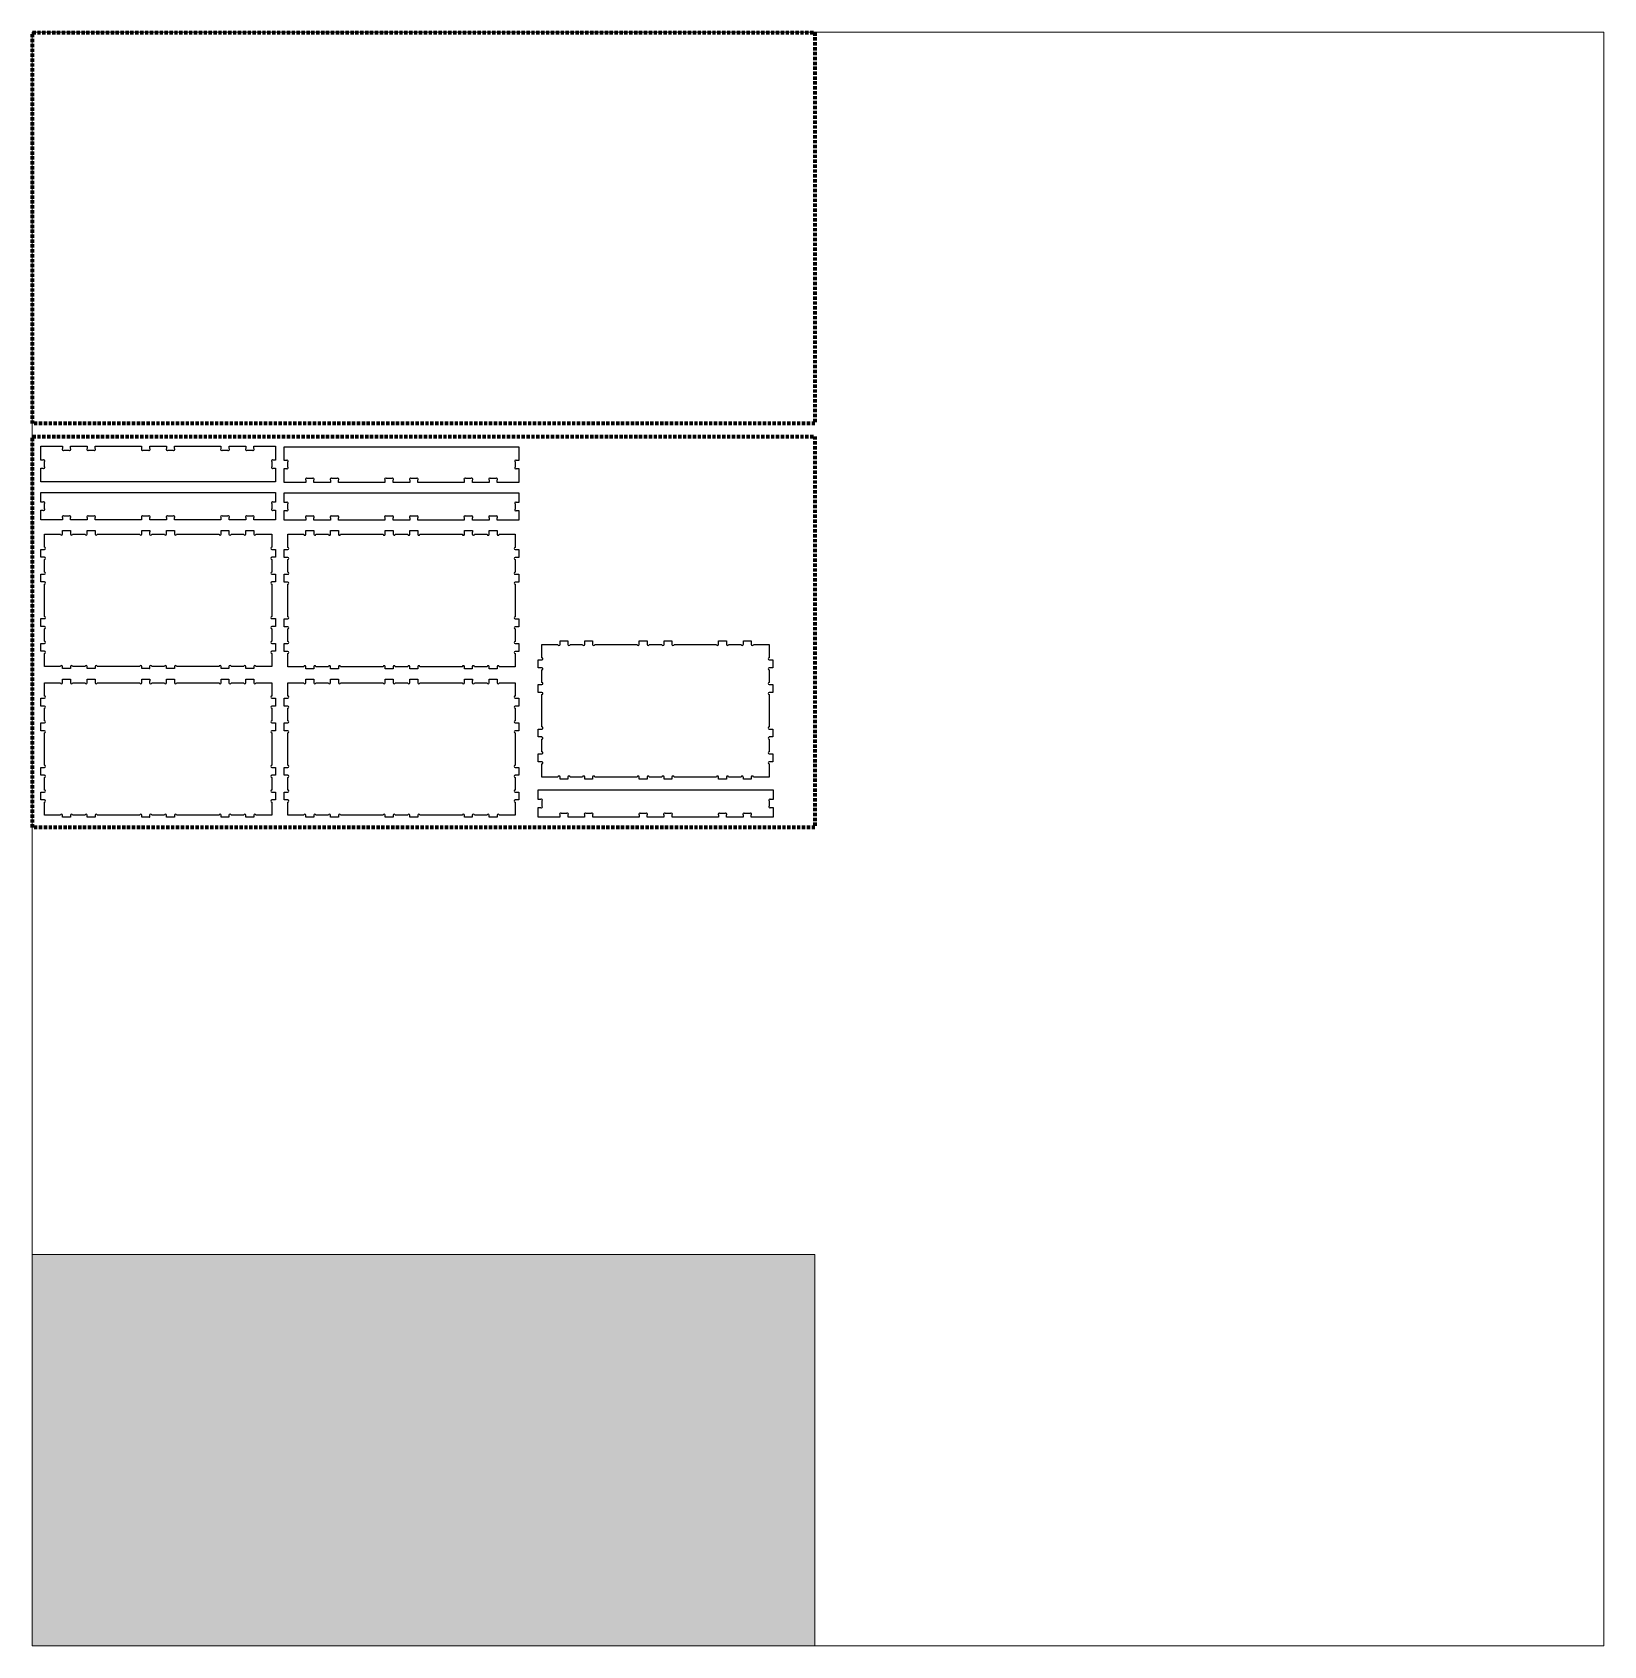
# Model space of a CAD drawing. Header units: inches. Extents: x 0 to 193, y 0 to 198.
import ezdxf

# ---------------------------------------------------------------- set-up
doc = ezdxf.new("R2010")
doc.units = ezdxf.units.IN
doc.header["$MEASUREMENT"] = 0
doc.linetypes.add('AI-Linetype-1', pattern=[0.6, 0.4, -0.2])
doc.linetypes.add('AI-Linetype-2', pattern=[0.6, 0.4, -0.2])
doc.layers.add('Layer 1', color=7, linetype='Continuous')

# ---------------------------------------------------------------- blocks, each defined once
blk = doc.blocks.new('block 2')
at = {"layer": 'Layer 1', "lineweight": 0}
blk.add_lwpolyline([(0, 197.98), (192.78, 197.98), (192.78, 0.01), (0, 0.01), (0, 197.98)], dxfattribs=at)
at = {"layer": 'Layer 1', "color": 1, "linetype": 'AI-Linetype-1', "lineweight": 120}
blk.add_lwpolyline([(0.03, 148.4), (96.02, 148.4), (96.02, 100.4), (0.03, 100.4), (0.03, 148.4)], dxfattribs=at)
blk = doc.blocks.new('block 3')
at = {"layer": 'Layer 1', "lineweight": 0}
blk.add_lwpolyline([(0, 197.98), (192.78, 197.98), (192.78, 0.01), (0, 0.01), (0, 197.98)], dxfattribs=at)
at = {"layer": 'Layer 1', "color": 1, "linetype": 'AI-Linetype-2', "lineweight": 120}
blk.add_lwpolyline([(0.03, 197.96), (96.02, 197.96), (96.02, 149.96), (0.03, 149.96), (0.03, 197.96)], dxfattribs=at)
blk = doc.blocks.new('block 4')
at = {"layer": 'Layer 1'}
h = blk.add_hatch(color=7, dxfattribs=at)
h.dxf.hatch_style = 2
h.paths.add_polyline_path([(0, 0.01), (96, 0.01), (96, 48.01), (0, 48.01)])
at = {"layer": 'Layer 1', "lineweight": 0}
for points in [[(0, 197.98), (192.78, 197.98), (192.78, 0.01), (0, 0.01), (0, 197.98)], [(0, 0.01), (96, 0.01), (96, 48.01), (0, 48.01), (0, 0.01)]]:
    blk.add_lwpolyline(points, dxfattribs=at)
at = {"layer": 'Layer 1', "color": 3, "lineweight": 5}
blk.add_lwpolyline([(0, 48.01), (96, 48.01), (96, 0.01), (0, 0.01), (0, 48.01)], dxfattribs=at)

msp = doc.modelspace()

# ---------------------------------------------------------------- linework, layer by layer
at = {"layer": 'Layer 1', "color": 7, "lineweight": 25}
for points, knots in [([(29.84, 142.81), (29.84, 142.81), (29.84, 144.49), (29.84, 144.49), (29.84, 144.49), (29.55, 144.49), (29.55, 144.49), (29.53, 144.47), (29.5, 144.45), (29.46, 144.45), (29.39, 144.45), (29.33, 144.51), (29.33, 144.58), (29.33, 144.62), (29.34, 144.65), (29.37, 144.67), (29.37, 144.67), (29.37, 145.31), (29.37, 145.31), (29.34, 145.34), (29.33, 145.37), (29.33, 145.4), (29.33, 145.47), (29.39, 145.53), (29.46, 145.53), (29.5, 145.53), (29.53, 145.52), (29.55, 145.49), (29.55, 145.49), (29.84, 145.49), (29.84, 145.49), (29.84, 145.49), (29.84, 147.18), (29.84, 147.18), (29.84, 147.18), (27.18, 147.18), (27.18, 147.18), (27.18, 147.18), (27.18, 146.89), (27.18, 146.89), (27.21, 146.86), (27.22, 146.83), (27.22, 146.79), (27.22, 146.72), (27.16, 146.66), (27.09, 146.66), (27.06, 146.66), (27.02, 146.68), (27, 146.7), (27, 146.7), (26.36, 146.7), (26.36, 146.7), (26.34, 146.68), (26.31, 146.66), (26.27, 146.66), (26.2, 146.66), (26.14, 146.72), (26.14, 146.79), (26.14, 146.83), (26.16, 146.86), (26.18, 146.89), (26.18, 146.89), (26.18, 147.18), (26.18, 147.18), (26.18, 147.18), (24.15, 147.18), (24.15, 147.18), (24.15, 147.18), (24.15, 146.89), (24.15, 146.89), (24.18, 146.86), (24.19, 146.83), (24.19, 146.79), (24.19, 146.72), (24.13, 146.66), (24.06, 146.66), (24.03, 146.66), (23.99, 146.68), (23.97, 146.7), (23.97, 146.7), (23.33, 146.7), (23.33, 146.7), (23.31, 146.68), (23.28, 146.66), (23.24, 146.66), (23.17, 146.66), (23.11, 146.72), (23.11, 146.79), (23.11, 146.83), (23.13, 146.86), (23.15, 146.89), (23.15, 146.89), (23.15, 147.18), (23.15, 147.18), (23.15, 147.18), (17.46, 147.18), (17.46, 147.18), (17.46, 147.18), (17.46, 146.89), (17.46, 146.89), (17.48, 146.86), (17.5, 146.83), (17.5, 146.79), (17.5, 146.72), (17.44, 146.66), (17.37, 146.66), (17.33, 146.66), (17.3, 146.68), (17.27, 146.7), (17.27, 146.7), (16.64, 146.7), (16.64, 146.7), (16.61, 146.68), (16.58, 146.66), (16.55, 146.66), (16.47, 146.66), (16.42, 146.72), (16.42, 146.79), (16.42, 146.83), (16.43, 146.86), (16.46, 146.89), (16.46, 146.89), (16.46, 147.18), (16.46, 147.18), (16.46, 147.18), (14.42, 147.18), (14.42, 147.18), (14.42, 147.18), (14.42, 146.89), (14.42, 146.89), (14.45, 146.86), (14.46, 146.83), (14.46, 146.79), (14.46, 146.72), (14.41, 146.66), (14.33, 146.66), (14.3, 146.66), (14.27, 146.68), (14.24, 146.7), (14.24, 146.7), (13.61, 146.7), (13.61, 146.7), (13.58, 146.68), (13.55, 146.66), (13.51, 146.66), (13.44, 146.66), (13.38, 146.72), (13.38, 146.79), (13.38, 146.83), (13.4, 146.86), (13.42, 146.89), (13.42, 146.89), (13.42, 147.18), (13.42, 147.18), (13.42, 147.18), (7.73, 147.18), (7.73, 147.18), (7.73, 147.18), (7.73, 146.89), (7.73, 146.89), (7.75, 146.86), (7.77, 146.83), (7.77, 146.79), (7.77, 146.72), (7.71, 146.66), (7.64, 146.66), (7.6, 146.66), (7.57, 146.68), (7.55, 146.7), (7.55, 146.7), (6.91, 146.7), (6.91, 146.7), (6.89, 146.68), (6.85, 146.66), (6.82, 146.66), (6.75, 146.66), (6.69, 146.72), (6.69, 146.79), (6.69, 146.83), (6.7, 146.86), (6.73, 146.89), (6.73, 146.89), (6.73, 147.18), (6.73, 147.18), (6.73, 147.18), (4.7, 147.18), (4.7, 147.18), (4.7, 147.18), (4.7, 146.89), (4.7, 146.89), (4.72, 146.86), (4.74, 146.83), (4.74, 146.79), (4.74, 146.72), (4.68, 146.66), (4.61, 146.66), (4.57, 146.66), (4.54, 146.68), (4.52, 146.7), (4.52, 146.7), (3.88, 146.7), (3.88, 146.7), (3.86, 146.68), (3.82, 146.66), (3.79, 146.66), (3.72, 146.66), (3.66, 146.72), (3.66, 146.79), (3.66, 146.83), (3.67, 146.86), (3.7, 146.89), (3.7, 146.89), (3.7, 147.18), (3.7, 147.18), (3.7, 147.18), (1.04, 147.18), (1.04, 147.18), (1.04, 147.18), (1.04, 145.49), (1.04, 145.49), (1.04, 145.49), (1.33, 145.49), (1.33, 145.49), (1.35, 145.52), (1.38, 145.53), (1.42, 145.53), (1.49, 145.53), (1.55, 145.48), (1.55, 145.4), (1.55, 145.37), (1.54, 145.34), (1.51, 145.31), (1.51, 145.31), (1.51, 144.67), (1.51, 144.67), (1.54, 144.65), (1.55, 144.62), (1.55, 144.58), (1.55, 144.51), (1.49, 144.45), (1.42, 144.45), (1.38, 144.45), (1.35, 144.47), (1.33, 144.49), (1.33, 144.49), (1.04, 144.49), (1.04, 144.49), (1.04, 144.49), (1.04, 142.81), (1.04, 142.81), (1.04, 142.81), (29.84, 142.81), (29.84, 142.81)], [0, 0, 0, 0, 1, 1, 1, 2, 2, 2, 3, 3, 3, 4, 4, 4, 5, 5, 5, 6, 6, 6, 7, 7, 7, 8, 8, 8, 9, 9, 9, 10, 10, 10, 11, 11, 11, 12, 12, 12, 13, 13, 13, 14, 14, 14, 15, 15, 15, 16, 16, 16, 17, 17, 17, 18, 18, 18, 19, 19, 19, 20, 20, 20, 21, 21, 21, 22, 22, 22, 23, 23, 23, 24, 24, 24, 25, 25, 25, 26, 26, 26, 27, 27, 27, 28, 28, 28, 29, 29, 29, 30, 30, 30, 31, 31, 31, 32, 32, 32, 33, 33, 33, 34, 34, 34, 35, 35, 35, 36, 36, 36, 37, 37, 37, 38, 38, 38, 39, 39, 39, 40, 40, 40, 41, 41, 41, 42, 42, 42, 43, 43, 43, 44, 44, 44, 45, 45, 45, 46, 46, 46, 47, 47, 47, 48, 48, 48, 49, 49, 49, 50, 50, 50, 51, 51, 51, 52, 52, 52, 53, 53, 53, 54, 54, 54, 55, 55, 55, 56, 56, 56, 57, 57, 57, 58, 58, 58, 59, 59, 59, 60, 60, 60, 61, 61, 61, 62, 62, 62, 63, 63, 63, 64, 64, 64, 65, 65, 65, 66, 66, 66, 67, 67, 67, 68, 68, 68, 69, 69, 69, 70, 70, 70, 71, 71, 71, 72, 72, 72, 73, 73, 73, 74, 74, 74, 75, 75, 75, 76, 76, 76, 77, 77, 77, 78, 78, 78, 79, 79, 79, 80, 80, 80, 81, 81, 81, 82, 82, 82, 83, 83, 83, 84, 84, 84, 84]), ([(30.89, 147.12), (30.89, 147.12), (30.89, 145.44), (30.89, 145.44), (30.89, 145.44), (31.18, 145.44), (31.18, 145.44), (31.2, 145.46), (31.23, 145.48), (31.27, 145.48), (31.34, 145.48), (31.4, 145.42), (31.4, 145.35), (31.4, 145.31), (31.39, 145.28), (31.36, 145.26), (31.36, 145.26), (31.36, 144.62), (31.36, 144.62), (31.39, 144.6), (31.4, 144.56), (31.4, 144.53), (31.4, 144.46), (31.34, 144.4), (31.27, 144.4), (31.23, 144.4), (31.2, 144.41), (31.18, 144.44), (31.18, 144.44), (30.89, 144.44), (30.89, 144.44), (30.89, 144.44), (30.89, 142.75), (30.89, 142.75), (30.89, 142.75), (33.55, 142.75), (33.55, 142.75), (33.55, 142.75), (33.55, 143.04), (33.55, 143.04), (33.52, 143.07), (33.51, 143.1), (33.51, 143.14), (33.51, 143.21), (33.57, 143.27), (33.64, 143.27), (33.67, 143.27), (33.71, 143.25), (33.73, 143.23), (33.73, 143.23), (34.37, 143.23), (34.37, 143.23), (34.39, 143.25), (34.42, 143.27), (34.46, 143.27), (34.53, 143.27), (34.59, 143.21), (34.59, 143.14), (34.59, 143.1), (34.57, 143.07), (34.55, 143.04), (34.55, 143.04), (34.55, 142.75), (34.55, 142.75), (34.55, 142.75), (36.58, 142.75), (36.58, 142.75), (36.58, 142.75), (36.58, 143.04), (36.58, 143.04), (36.55, 143.07), (36.54, 143.1), (36.54, 143.14), (36.54, 143.21), (36.6, 143.27), (36.67, 143.27), (36.7, 143.27), (36.74, 143.25), (36.76, 143.23), (36.76, 143.23), (37.4, 143.23), (37.4, 143.23), (37.42, 143.25), (37.45, 143.27), (37.49, 143.27), (37.56, 143.27), (37.62, 143.21), (37.62, 143.14), (37.62, 143.1), (37.6, 143.07), (37.58, 143.04), (37.58, 143.04), (37.58, 142.75), (37.58, 142.75), (37.58, 142.75), (43.27, 142.75), (43.27, 142.75), (43.27, 142.75), (43.27, 143.04), (43.27, 143.04), (43.25, 143.07), (43.23, 143.1), (43.23, 143.14), (43.23, 143.21), (43.29, 143.27), (43.36, 143.27), (43.4, 143.27), (43.43, 143.25), (43.46, 143.23), (43.46, 143.23), (44.09, 143.23), (44.09, 143.23), (44.12, 143.25), (44.15, 143.27), (44.18, 143.27), (44.26, 143.27), (44.32, 143.21), (44.32, 143.14), (44.32, 143.1), (44.3, 143.07), (44.27, 143.04), (44.27, 143.04), (44.27, 142.75), (44.27, 142.75), (44.27, 142.75), (46.31, 142.75), (46.31, 142.75), (46.31, 142.75), (46.31, 143.04), (46.31, 143.04), (46.28, 143.07), (46.27, 143.1), (46.27, 143.14), (46.27, 143.21), (46.32, 143.27), (46.4, 143.27), (46.43, 143.27), (46.46, 143.25), (46.49, 143.23), (46.49, 143.23), (47.13, 143.23), (47.13, 143.23), (47.15, 143.25), (47.18, 143.27), (47.22, 143.27), (47.29, 143.27), (47.35, 143.21), (47.35, 143.14), (47.35, 143.1), (47.33, 143.07), (47.31, 143.04), (47.31, 143.04), (47.31, 142.75), (47.31, 142.75), (47.31, 142.75), (53, 142.75), (53, 142.75), (53, 142.75), (53, 143.04), (53, 143.04), (52.98, 143.07), (52.96, 143.1), (52.96, 143.14), (52.96, 143.21), (53.02, 143.27), (53.09, 143.27), (53.13, 143.27), (53.16, 143.25), (53.18, 143.23), (53.18, 143.23), (53.82, 143.23), (53.82, 143.23), (53.84, 143.25), (53.88, 143.27), (53.91, 143.27), (53.98, 143.27), (54.04, 143.21), (54.04, 143.14), (54.04, 143.1), (54.03, 143.07), (54, 143.04), (54, 143.04), (54, 142.75), (54, 142.75), (54, 142.75), (56.03, 142.75), (56.03, 142.75), (56.03, 142.75), (56.03, 143.04), (56.03, 143.04), (56.01, 143.07), (55.99, 143.1), (55.99, 143.14), (55.99, 143.21), (56.05, 143.27), (56.12, 143.27), (56.16, 143.27), (56.19, 143.25), (56.21, 143.23), (56.21, 143.23), (56.85, 143.23), (56.85, 143.23), (56.87, 143.25), (56.91, 143.27), (56.94, 143.27), (57.01, 143.27), (57.07, 143.21), (57.07, 143.14), (57.07, 143.1), (57.06, 143.07), (57.03, 143.04), (57.03, 143.04), (57.03, 142.75), (57.03, 142.75), (57.03, 142.75), (59.69, 142.75), (59.69, 142.75), (59.69, 142.75), (59.69, 144.44), (59.69, 144.44), (59.69, 144.44), (59.4, 144.44), (59.4, 144.44), (59.38, 144.41), (59.35, 144.4), (59.31, 144.4), (59.24, 144.4), (59.18, 144.46), (59.18, 144.53), (59.18, 144.56), (59.19, 144.6), (59.22, 144.62), (59.22, 144.62), (59.22, 145.26), (59.22, 145.26), (59.19, 145.28), (59.18, 145.31), (59.18, 145.35), (59.18, 145.42), (59.24, 145.48), (59.31, 145.48), (59.35, 145.48), (59.38, 145.46), (59.4, 145.44), (59.4, 145.44), (59.69, 145.44), (59.69, 145.44), (59.69, 145.44), (59.69, 147.12), (59.69, 147.12), (59.69, 147.12), (30.89, 147.12), (30.89, 147.12)], [0, 0, 0, 0, 1, 1, 1, 2, 2, 2, 3, 3, 3, 4, 4, 4, 5, 5, 5, 6, 6, 6, 7, 7, 7, 8, 8, 8, 9, 9, 9, 10, 10, 10, 11, 11, 11, 12, 12, 12, 13, 13, 13, 14, 14, 14, 15, 15, 15, 16, 16, 16, 17, 17, 17, 18, 18, 18, 19, 19, 19, 20, 20, 20, 21, 21, 21, 22, 22, 22, 23, 23, 23, 24, 24, 24, 25, 25, 25, 26, 26, 26, 27, 27, 27, 28, 28, 28, 29, 29, 29, 30, 30, 30, 31, 31, 31, 32, 32, 32, 33, 33, 33, 34, 34, 34, 35, 35, 35, 36, 36, 36, 37, 37, 37, 38, 38, 38, 39, 39, 39, 40, 40, 40, 41, 41, 41, 42, 42, 42, 43, 43, 43, 44, 44, 44, 45, 45, 45, 46, 46, 46, 47, 47, 47, 48, 48, 48, 49, 49, 49, 50, 50, 50, 51, 51, 51, 52, 52, 52, 53, 53, 53, 54, 54, 54, 55, 55, 55, 56, 56, 56, 57, 57, 57, 58, 58, 58, 59, 59, 59, 60, 60, 60, 61, 61, 61, 62, 62, 62, 63, 63, 63, 64, 64, 64, 65, 65, 65, 66, 66, 66, 67, 67, 67, 68, 68, 68, 69, 69, 69, 70, 70, 70, 71, 71, 71, 72, 72, 72, 73, 73, 73, 74, 74, 74, 75, 75, 75, 76, 76, 76, 77, 77, 77, 78, 78, 78, 79, 79, 79, 80, 80, 80, 81, 81, 81, 82, 82, 82, 83, 83, 83, 84, 84, 84, 84]), ([(1.04, 141.52), (1.04, 141.52), (1.04, 140.33), (1.04, 140.33), (1.04, 140.33), (1.33, 140.33), (1.33, 140.33), (1.35, 140.36), (1.38, 140.37), (1.42, 140.37), (1.49, 140.37), (1.55, 140.32), (1.55, 140.24), (1.55, 140.21), (1.54, 140.18), (1.51, 140.15), (1.51, 140.15), (1.51, 139.51), (1.51, 139.51), (1.54, 139.49), (1.55, 139.46), (1.55, 139.42), (1.55, 139.35), (1.49, 139.29), (1.42, 139.29), (1.38, 139.29), (1.35, 139.31), (1.33, 139.33), (1.33, 139.33), (1.04, 139.33), (1.04, 139.33), (1.04, 139.33), (1.04, 138.15), (1.04, 138.15), (1.04, 138.15), (3.7, 138.15), (3.7, 138.15), (3.7, 138.15), (3.7, 138.44), (3.7, 138.44), (3.67, 138.46), (3.66, 138.49), (3.66, 138.53), (3.66, 138.6), (3.72, 138.66), (3.79, 138.66), (3.82, 138.66), (3.86, 138.65), (3.88, 138.62), (3.88, 138.62), (4.52, 138.62), (4.52, 138.62), (4.54, 138.65), (4.57, 138.66), (4.61, 138.66), (4.68, 138.66), (4.74, 138.6), (4.74, 138.53), (4.74, 138.49), (4.72, 138.46), (4.7, 138.44), (4.7, 138.44), (4.7, 138.15), (4.7, 138.15), (4.7, 138.15), (6.73, 138.15), (6.73, 138.15), (6.73, 138.15), (6.73, 138.44), (6.73, 138.44), (6.7, 138.46), (6.69, 138.49), (6.69, 138.53), (6.69, 138.6), (6.75, 138.66), (6.82, 138.66), (6.85, 138.66), (6.89, 138.65), (6.91, 138.62), (6.91, 138.62), (7.55, 138.62), (7.55, 138.62), (7.57, 138.65), (7.6, 138.66), (7.64, 138.66), (7.71, 138.66), (7.77, 138.6), (7.77, 138.53), (7.77, 138.49), (7.75, 138.46), (7.73, 138.44), (7.73, 138.44), (7.73, 138.15), (7.73, 138.15), (7.73, 138.15), (13.42, 138.15), (13.42, 138.15), (13.42, 138.15), (13.42, 138.44), (13.42, 138.44), (13.4, 138.46), (13.38, 138.49), (13.38, 138.53), (13.38, 138.6), (13.44, 138.66), (13.51, 138.66), (13.55, 138.66), (13.58, 138.65), (13.61, 138.62), (13.61, 138.62), (14.24, 138.62), (14.24, 138.62), (14.27, 138.65), (14.3, 138.66), (14.33, 138.66), (14.41, 138.66), (14.46, 138.6), (14.46, 138.53), (14.46, 138.49), (14.45, 138.46), (14.42, 138.44), (14.42, 138.44), (14.42, 138.15), (14.42, 138.15), (14.42, 138.15), (16.46, 138.15), (16.46, 138.15), (16.46, 138.15), (16.46, 138.44), (16.46, 138.44), (16.43, 138.46), (16.42, 138.49), (16.42, 138.53), (16.42, 138.6), (16.47, 138.66), (16.55, 138.66), (16.58, 138.66), (16.61, 138.65), (16.64, 138.62), (16.64, 138.62), (17.27, 138.62), (17.27, 138.62), (17.3, 138.65), (17.33, 138.66), (17.37, 138.66), (17.44, 138.66), (17.5, 138.6), (17.5, 138.53), (17.5, 138.49), (17.48, 138.46), (17.46, 138.44), (17.46, 138.44), (17.46, 138.15), (17.46, 138.15), (17.46, 138.15), (23.15, 138.15), (23.15, 138.15), (23.15, 138.15), (23.15, 138.44), (23.15, 138.44), (23.13, 138.46), (23.11, 138.49), (23.11, 138.53), (23.11, 138.6), (23.17, 138.66), (23.24, 138.66), (23.28, 138.66), (23.31, 138.65), (23.33, 138.62), (23.33, 138.62), (23.97, 138.62), (23.97, 138.62), (23.99, 138.65), (24.03, 138.66), (24.06, 138.66), (24.13, 138.66), (24.19, 138.6), (24.19, 138.53), (24.19, 138.49), (24.18, 138.46), (24.15, 138.44), (24.15, 138.44), (24.15, 138.15), (24.15, 138.15), (24.15, 138.15), (26.18, 138.15), (26.18, 138.15), (26.18, 138.15), (26.18, 138.44), (26.18, 138.44), (26.16, 138.46), (26.14, 138.49), (26.14, 138.53), (26.14, 138.6), (26.2, 138.66), (26.27, 138.66), (26.31, 138.66), (26.34, 138.65), (26.36, 138.62), (26.36, 138.62), (27, 138.62), (27, 138.62), (27.02, 138.65), (27.06, 138.66), (27.09, 138.66), (27.16, 138.66), (27.22, 138.6), (27.22, 138.53), (27.22, 138.49), (27.21, 138.46), (27.18, 138.44), (27.18, 138.44), (27.18, 138.15), (27.18, 138.15), (27.18, 138.15), (29.84, 138.15), (29.84, 138.15), (29.84, 138.15), (29.84, 139.33), (29.84, 139.33), (29.84, 139.33), (29.55, 139.33), (29.55, 139.33), (29.53, 139.31), (29.5, 139.29), (29.46, 139.29), (29.39, 139.29), (29.33, 139.35), (29.33, 139.42), (29.33, 139.46), (29.34, 139.49), (29.37, 139.51), (29.37, 139.51), (29.37, 140.15), (29.37, 140.15), (29.34, 140.18), (29.33, 140.21), (29.33, 140.24), (29.33, 140.32), (29.39, 140.37), (29.46, 140.37), (29.5, 140.37), (29.53, 140.36), (29.55, 140.33), (29.55, 140.33), (29.84, 140.33), (29.84, 140.33), (29.84, 140.33), (29.84, 141.52), (29.84, 141.52), (29.84, 141.52), (1.04, 141.52), (1.04, 141.52)], [0, 0, 0, 0, 1, 1, 1, 2, 2, 2, 3, 3, 3, 4, 4, 4, 5, 5, 5, 6, 6, 6, 7, 7, 7, 8, 8, 8, 9, 9, 9, 10, 10, 10, 11, 11, 11, 12, 12, 12, 13, 13, 13, 14, 14, 14, 15, 15, 15, 16, 16, 16, 17, 17, 17, 18, 18, 18, 19, 19, 19, 20, 20, 20, 21, 21, 21, 22, 22, 22, 23, 23, 23, 24, 24, 24, 25, 25, 25, 26, 26, 26, 27, 27, 27, 28, 28, 28, 29, 29, 29, 30, 30, 30, 31, 31, 31, 32, 32, 32, 33, 33, 33, 34, 34, 34, 35, 35, 35, 36, 36, 36, 37, 37, 37, 38, 38, 38, 39, 39, 39, 40, 40, 40, 41, 41, 41, 42, 42, 42, 43, 43, 43, 44, 44, 44, 45, 45, 45, 46, 46, 46, 47, 47, 47, 48, 48, 48, 49, 49, 49, 50, 50, 50, 51, 51, 51, 52, 52, 52, 53, 53, 53, 54, 54, 54, 55, 55, 55, 56, 56, 56, 57, 57, 57, 58, 58, 58, 59, 59, 59, 60, 60, 60, 61, 61, 61, 62, 62, 62, 63, 63, 63, 64, 64, 64, 65, 65, 65, 66, 66, 66, 67, 67, 67, 68, 68, 68, 69, 69, 69, 70, 70, 70, 71, 71, 71, 72, 72, 72, 73, 73, 73, 74, 74, 74, 75, 75, 75, 76, 76, 76, 77, 77, 77, 78, 78, 78, 79, 79, 79, 80, 80, 80, 81, 81, 81, 82, 82, 82, 83, 83, 83, 84, 84, 84, 84]), ([(30.89, 141.48), (30.89, 141.48), (30.89, 140.3), (30.89, 140.3), (30.89, 140.3), (31.18, 140.3), (31.18, 140.3), (31.2, 140.32), (31.23, 140.34), (31.27, 140.34), (31.34, 140.34), (31.4, 140.28), (31.4, 140.21), (31.4, 140.17), (31.39, 140.14), (31.36, 140.12), (31.36, 140.12), (31.36, 139.48), (31.36, 139.48), (31.39, 139.45), (31.4, 139.42), (31.4, 139.39), (31.4, 139.31), (31.34, 139.26), (31.27, 139.26), (31.23, 139.26), (31.2, 139.27), (31.18, 139.3), (31.18, 139.3), (30.89, 139.3), (30.89, 139.3), (30.89, 139.3), (30.89, 138.11), (30.89, 138.11), (30.89, 138.11), (33.55, 138.11), (33.55, 138.11), (33.55, 138.11), (33.55, 138.4), (33.55, 138.4), (33.52, 138.42), (33.51, 138.46), (33.51, 138.5), (33.51, 138.57), (33.57, 138.63), (33.64, 138.63), (33.67, 138.63), (33.71, 138.61), (33.73, 138.59), (33.73, 138.59), (34.37, 138.59), (34.37, 138.59), (34.39, 138.61), (34.42, 138.63), (34.46, 138.63), (34.53, 138.63), (34.59, 138.57), (34.59, 138.5), (34.59, 138.46), (34.57, 138.42), (34.55, 138.4), (34.55, 138.4), (34.55, 138.11), (34.55, 138.11), (34.55, 138.11), (36.58, 138.11), (36.58, 138.11), (36.58, 138.11), (36.58, 138.4), (36.58, 138.4), (36.55, 138.42), (36.54, 138.46), (36.54, 138.5), (36.54, 138.57), (36.6, 138.63), (36.67, 138.63), (36.7, 138.63), (36.74, 138.61), (36.76, 138.59), (36.76, 138.59), (37.4, 138.59), (37.4, 138.59), (37.42, 138.61), (37.45, 138.63), (37.49, 138.63), (37.56, 138.63), (37.62, 138.57), (37.62, 138.5), (37.62, 138.46), (37.6, 138.42), (37.58, 138.4), (37.58, 138.4), (37.58, 138.11), (37.58, 138.11), (37.58, 138.11), (43.27, 138.11), (43.27, 138.11), (43.27, 138.11), (43.27, 138.4), (43.27, 138.4), (43.25, 138.42), (43.23, 138.46), (43.23, 138.5), (43.23, 138.57), (43.29, 138.63), (43.36, 138.63), (43.4, 138.63), (43.43, 138.61), (43.46, 138.59), (43.46, 138.59), (44.09, 138.59), (44.09, 138.59), (44.12, 138.61), (44.15, 138.63), (44.18, 138.63), (44.26, 138.63), (44.32, 138.57), (44.32, 138.5), (44.32, 138.46), (44.3, 138.42), (44.27, 138.4), (44.27, 138.4), (44.27, 138.11), (44.27, 138.11), (44.27, 138.11), (46.31, 138.11), (46.31, 138.11), (46.31, 138.11), (46.31, 138.4), (46.31, 138.4), (46.28, 138.42), (46.27, 138.46), (46.27, 138.5), (46.27, 138.57), (46.32, 138.63), (46.4, 138.63), (46.43, 138.63), (46.46, 138.61), (46.49, 138.59), (46.49, 138.59), (47.13, 138.59), (47.13, 138.59), (47.15, 138.61), (47.18, 138.63), (47.22, 138.63), (47.29, 138.63), (47.35, 138.57), (47.35, 138.5), (47.35, 138.46), (47.33, 138.42), (47.31, 138.4), (47.31, 138.4), (47.31, 138.11), (47.31, 138.11), (47.31, 138.11), (53, 138.11), (53, 138.11), (53, 138.11), (53, 138.4), (53, 138.4), (52.98, 138.42), (52.96, 138.46), (52.96, 138.5), (52.96, 138.57), (53.02, 138.63), (53.09, 138.63), (53.13, 138.63), (53.16, 138.61), (53.18, 138.59), (53.18, 138.59), (53.82, 138.59), (53.82, 138.59), (53.84, 138.61), (53.88, 138.63), (53.91, 138.63), (53.98, 138.63), (54.04, 138.57), (54.04, 138.5), (54.04, 138.46), (54.03, 138.42), (54, 138.4), (54, 138.4), (54, 138.11), (54, 138.11), (54, 138.11), (56.03, 138.11), (56.03, 138.11), (56.03, 138.11), (56.03, 138.4), (56.03, 138.4), (56.01, 138.42), (55.99, 138.46), (55.99, 138.5), (55.99, 138.57), (56.05, 138.63), (56.12, 138.63), (56.16, 138.63), (56.19, 138.61), (56.21, 138.59), (56.21, 138.59), (56.85, 138.59), (56.85, 138.59), (56.87, 138.61), (56.91, 138.63), (56.94, 138.63), (57.01, 138.63), (57.07, 138.57), (57.07, 138.5), (57.07, 138.46), (57.06, 138.42), (57.03, 138.4), (57.03, 138.4), (57.03, 138.11), (57.03, 138.11), (57.03, 138.11), (59.69, 138.11), (59.69, 138.11), (59.69, 138.11), (59.69, 139.3), (59.69, 139.3), (59.69, 139.3), (59.4, 139.3), (59.4, 139.3), (59.38, 139.27), (59.35, 139.26), (59.31, 139.26), (59.24, 139.26), (59.18, 139.31), (59.18, 139.39), (59.18, 139.42), (59.19, 139.45), (59.22, 139.48), (59.22, 139.48), (59.22, 140.12), (59.22, 140.12), (59.19, 140.14), (59.18, 140.17), (59.18, 140.21), (59.18, 140.28), (59.24, 140.34), (59.31, 140.34), (59.35, 140.34), (59.38, 140.32), (59.4, 140.3), (59.4, 140.3), (59.69, 140.3), (59.69, 140.3), (59.69, 140.3), (59.69, 141.48), (59.69, 141.48), (59.69, 141.48), (30.89, 141.48), (30.89, 141.48)], [0, 0, 0, 0, 1, 1, 1, 2, 2, 2, 3, 3, 3, 4, 4, 4, 5, 5, 5, 6, 6, 6, 7, 7, 7, 8, 8, 8, 9, 9, 9, 10, 10, 10, 11, 11, 11, 12, 12, 12, 13, 13, 13, 14, 14, 14, 15, 15, 15, 16, 16, 16, 17, 17, 17, 18, 18, 18, 19, 19, 19, 20, 20, 20, 21, 21, 21, 22, 22, 22, 23, 23, 23, 24, 24, 24, 25, 25, 25, 26, 26, 26, 27, 27, 27, 28, 28, 28, 29, 29, 29, 30, 30, 30, 31, 31, 31, 32, 32, 32, 33, 33, 33, 34, 34, 34, 35, 35, 35, 36, 36, 36, 37, 37, 37, 38, 38, 38, 39, 39, 39, 40, 40, 40, 41, 41, 41, 42, 42, 42, 43, 43, 43, 44, 44, 44, 45, 45, 45, 46, 46, 46, 47, 47, 47, 48, 48, 48, 49, 49, 49, 50, 50, 50, 51, 51, 51, 52, 52, 52, 53, 53, 53, 54, 54, 54, 55, 55, 55, 56, 56, 56, 57, 57, 57, 58, 58, 58, 59, 59, 59, 60, 60, 60, 61, 61, 61, 62, 62, 62, 63, 63, 63, 64, 64, 64, 65, 65, 65, 66, 66, 66, 67, 67, 67, 68, 68, 68, 69, 69, 69, 70, 70, 70, 71, 71, 71, 72, 72, 72, 73, 73, 73, 74, 74, 74, 75, 75, 75, 76, 76, 76, 77, 77, 77, 78, 78, 78, 79, 79, 79, 80, 80, 80, 81, 81, 81, 82, 82, 82, 83, 83, 83, 84, 84, 84, 84]), ([(3.71, 136.86), (3.71, 136.86), (3.71, 136.4), (3.71, 136.4), (3.71, 136.4), (3.71, 136.4), (3.71, 136.4), (3.71, 136.33), (3.65, 136.28), (3.58, 136.28), (3.51, 136.28), (3.46, 136.33), (3.45, 136.4), (3.45, 136.4), (1.5, 136.4), (1.5, 136.4), (1.5, 136.4), (1.5, 134.79), (1.5, 134.79), (1.57, 134.79), (1.63, 134.73), (1.63, 134.66), (1.63, 134.59), (1.57, 134.53), (1.5, 134.53), (1.5, 134.53), (1.5, 134.53), (1.5, 134.53), (1.5, 134.53), (1.04, 134.53), (1.04, 134.53), (1.04, 134.53), (1.04, 133.56), (1.04, 133.56), (1.04, 133.56), (1.5, 133.56), (1.5, 133.56), (1.5, 133.56), (1.5, 133.56), (1.5, 133.56), (1.57, 133.55), (1.63, 133.5), (1.63, 133.43), (1.63, 133.36), (1.57, 133.3), (1.5, 133.3), (1.5, 133.3), (1.5, 131.75), (1.5, 131.75), (1.57, 131.75), (1.63, 131.69), (1.63, 131.62), (1.63, 131.55), (1.57, 131.49), (1.5, 131.49), (1.5, 131.49), (1.26, 131.49), (1.26, 131.49), (1.25, 131.49), (1.24, 131.49), (1.23, 131.5), (1.23, 131.5), (1.22, 131.5), (1.22, 131.5), (1.22, 131.5), (1.04, 131.5), (1.04, 131.5), (1.04, 131.5), (1.04, 130.53), (1.04, 130.53), (1.04, 130.53), (1.5, 130.53), (1.5, 130.53), (1.5, 130.53), (1.5, 130.53), (1.5, 130.53), (1.57, 130.52), (1.63, 130.47), (1.63, 130.4), (1.63, 130.33), (1.57, 130.27), (1.5, 130.27), (1.5, 130.27), (1.5, 126.29), (1.5, 126.29), (1.57, 126.28), (1.63, 126.23), (1.63, 126.16), (1.63, 126.09), (1.57, 126.03), (1.5, 126.03), (1.5, 126.03), (1.5, 126.03), (1.5, 126.03), (1.5, 126.03), (1.04, 126.03), (1.04, 126.03), (1.04, 126.03), (1.04, 125.06), (1.04, 125.06), (1.04, 125.06), (1.5, 125.06), (1.5, 125.06), (1.5, 125.06), (1.5, 125.05), (1.5, 125.05), (1.57, 125.05), (1.63, 124.99), (1.63, 124.93), (1.63, 124.86), (1.57, 124.8), (1.5, 124.8), (1.5, 124.8), (1.5, 123.25), (1.5, 123.25), (1.57, 123.25), (1.63, 123.19), (1.63, 123.12), (1.63, 123.05), (1.57, 122.99), (1.5, 122.99), (1.5, 122.99), (1.26, 122.99), (1.26, 122.99), (1.25, 122.99), (1.24, 122.99), (1.23, 122.99), (1.23, 122.99), (1.22, 122.99), (1.22, 122.99), (1.22, 122.99), (1.04, 122.99), (1.04, 122.99), (1.04, 122.99), (1.04, 122.03), (1.04, 122.03), (1.04, 122.03), (1.5, 122.03), (1.5, 122.03), (1.5, 122.03), (1.5, 122.02), (1.5, 122.02), (1.57, 122.02), (1.63, 121.96), (1.63, 121.89), (1.63, 121.82), (1.57, 121.77), (1.5, 121.76), (1.5, 121.76), (1.5, 120.15), (1.5, 120.15), (1.5, 120.15), (3.45, 120.15), (3.45, 120.15), (3.46, 120.22), (3.51, 120.28), (3.58, 120.28), (3.65, 120.28), (3.71, 120.22), (3.71, 120.15), (3.71, 120.15), (3.71, 120.15), (3.71, 120.15), (3.71, 120.15), (3.71, 119.9), (3.71, 119.9), (3.71, 119.9), (4.68, 119.9), (4.68, 119.9), (4.68, 119.9), (4.68, 119.9), (4.68, 119.91), (4.68, 119.91), (4.68, 120.15), (4.68, 120.15), (4.68, 120.22), (4.74, 120.28), (4.81, 120.28), (4.88, 120.28), (4.93, 120.22), (4.94, 120.15), (4.94, 120.15), (6.48, 120.15), (6.48, 120.15), (6.49, 120.22), (6.54, 120.28), (6.61, 120.28), (6.68, 120.28), (6.74, 120.22), (6.74, 120.15), (6.74, 120.15), (6.74, 120.15), (6.74, 120.15), (6.74, 120.15), (6.74, 119.9), (6.74, 119.9), (6.74, 119.9), (7.71, 119.9), (7.71, 119.9), (7.71, 119.9), (7.71, 120.15), (7.71, 120.15), (7.71, 120.15), (7.72, 120.15), (7.72, 120.15), (7.72, 120.22), (7.77, 120.28), (7.84, 120.28), (7.91, 120.28), (7.97, 120.22), (7.97, 120.15), (7.97, 120.15), (13.18, 120.15), (13.18, 120.15), (13.18, 120.22), (13.24, 120.28), (13.31, 120.28), (13.38, 120.28), (13.44, 120.22), (13.44, 120.15), (13.44, 120.15), (13.44, 120.15), (13.44, 120.15), (13.44, 120.15), (13.44, 119.9), (13.44, 119.9), (13.44, 119.9), (14.41, 119.9), (14.41, 119.9), (14.41, 119.9), (14.4, 119.9), (14.4, 119.91), (14.4, 119.91), (14.4, 120.15), (14.4, 120.15), (14.4, 120.22), (14.46, 120.28), (14.53, 120.28), (14.6, 120.28), (14.66, 120.22), (14.66, 120.15), (14.66, 120.15), (16.21, 120.15), (16.21, 120.15), (16.21, 120.22), (16.27, 120.28), (16.34, 120.28), (16.41, 120.28), (16.47, 120.22), (16.47, 120.15), (16.47, 120.15), (16.47, 120.15), (16.47, 120.15), (16.47, 120.15), (16.47, 119.9), (16.47, 119.9), (16.47, 119.9), (17.44, 119.9), (17.44, 119.9), (17.44, 119.9), (17.44, 120.15), (17.44, 120.15), (17.44, 120.15), (17.44, 120.15), (17.44, 120.15), (17.44, 120.22), (17.5, 120.28), (17.57, 120.28), (17.64, 120.28), (17.7, 120.22), (17.7, 120.15), (17.7, 120.15), (22.91, 120.15), (22.91, 120.15), (22.91, 120.22), (22.96, 120.28), (23.03, 120.28), (23.1, 120.28), (23.16, 120.22), (23.16, 120.15), (23.16, 120.15), (23.17, 120.15), (23.17, 120.15), (23.17, 120.15), (23.17, 119.9), (23.17, 119.9), (23.17, 119.9), (24.13, 119.9), (24.13, 119.9), (24.13, 119.9), (24.13, 119.9), (24.13, 119.91), (24.13, 119.91), (24.13, 120.15), (24.13, 120.15), (24.13, 120.22), (24.19, 120.28), (24.26, 120.28), (24.33, 120.28), (24.39, 120.22), (24.39, 120.15), (24.39, 120.15), (25.94, 120.15), (25.94, 120.15), (25.94, 120.22), (26, 120.28), (26.07, 120.28), (26.14, 120.28), (26.19, 120.22), (26.2, 120.15), (26.2, 120.15), (26.2, 120.15), (26.2, 120.15), (26.2, 120.15), (26.2, 119.9), (26.2, 119.9), (26.2, 119.9), (27.17, 119.9), (27.17, 119.9), (27.17, 119.9), (27.17, 120.15), (27.17, 120.15), (27.17, 120.15), (27.17, 120.15), (27.17, 120.15), (27.17, 120.22), (27.23, 120.28), (27.3, 120.28), (27.37, 120.28), (27.42, 120.22), (27.43, 120.15), (27.43, 120.15), (29.38, 120.15), (29.38, 120.15), (29.38, 120.15), (29.38, 121.76), (29.38, 121.76), (29.31, 121.77), (29.25, 121.82), (29.25, 121.89), (29.25, 121.96), (29.31, 122.02), (29.38, 122.02), (29.38, 122.02), (29.38, 122.03), (29.38, 122.03), (29.38, 122.03), (29.84, 122.03), (29.84, 122.03), (29.84, 122.03), (29.84, 122.99), (29.84, 122.99), (29.84, 122.99), (29.66, 122.99), (29.66, 122.99), (29.66, 122.99), (29.65, 122.99), (29.65, 122.99), (29.64, 122.99), (29.63, 122.99), (29.62, 122.99), (29.62, 122.99), (29.38, 122.99), (29.38, 122.99), (29.31, 122.99), (29.25, 123.05), (29.25, 123.12), (29.25, 123.19), (29.31, 123.25), (29.38, 123.25), (29.38, 123.25), (29.38, 124.8), (29.38, 124.8), (29.31, 124.8), (29.25, 124.86), (29.25, 124.93), (29.25, 124.99), (29.31, 125.05), (29.38, 125.05), (29.38, 125.05), (29.38, 125.06), (29.38, 125.06), (29.38, 125.06), (29.84, 125.06), (29.84, 125.06), (29.84, 125.06), (29.84, 126.03), (29.84, 126.03), (29.84, 126.03), (29.38, 126.03), (29.38, 126.03), (29.38, 126.03), (29.38, 126.03), (29.38, 126.03), (29.31, 126.03), (29.25, 126.09), (29.25, 126.16), (29.25, 126.23), (29.31, 126.28), (29.38, 126.29), (29.38, 126.29), (29.38, 130.27), (29.38, 130.27), (29.31, 130.27), (29.25, 130.33), (29.25, 130.4), (29.25, 130.47), (29.31, 130.52), (29.38, 130.53), (29.38, 130.53), (29.38, 130.53), (29.38, 130.53), (29.38, 130.53), (29.84, 130.53), (29.84, 130.53), (29.84, 130.53), (29.84, 131.5), (29.84, 131.5), (29.84, 131.5), (29.66, 131.5), (29.66, 131.5), (29.66, 131.5), (29.65, 131.5), (29.65, 131.5), (29.64, 131.49), (29.63, 131.49), (29.62, 131.49), (29.62, 131.49), (29.38, 131.49), (29.38, 131.49), (29.31, 131.49), (29.25, 131.55), (29.25, 131.62), (29.25, 131.69), (29.31, 131.75), (29.38, 131.75), (29.38, 131.75), (29.38, 133.3), (29.38, 133.3), (29.31, 133.3), (29.25, 133.36), (29.25, 133.43), (29.25, 133.5), (29.31, 133.55), (29.38, 133.56), (29.38, 133.56), (29.38, 133.56), (29.38, 133.56), (29.38, 133.56), (29.84, 133.56), (29.84, 133.56), (29.84, 133.56), (29.84, 134.53), (29.84, 134.53), (29.84, 134.53), (29.38, 134.53), (29.38, 134.53), (29.38, 134.53), (29.38, 134.53), (29.38, 134.53), (29.31, 134.53), (29.25, 134.59), (29.25, 134.66), (29.25, 134.73), (29.31, 134.79), (29.38, 134.79), (29.38, 134.79), (29.38, 136.4), (29.38, 136.4), (29.38, 136.4), (27.43, 136.4), (27.43, 136.4), (27.42, 136.33), (27.37, 136.28), (27.3, 136.28), (27.23, 136.28), (27.17, 136.33), (27.17, 136.4), (27.17, 136.4), (27.17, 136.4), (27.17, 136.4), (27.17, 136.4), (27.17, 136.86), (27.17, 136.86), (27.17, 136.86), (26.2, 136.86), (26.2, 136.86), (26.2, 136.86), (26.2, 136.4), (26.2, 136.4), (26.2, 136.4), (26.2, 136.4), (26.2, 136.4), (26.19, 136.33), (26.14, 136.28), (26.07, 136.28), (26, 136.28), (25.94, 136.33), (25.94, 136.4), (25.94, 136.4), (24.39, 136.4), (24.39, 136.4), (24.39, 136.33), (24.33, 136.28), (24.26, 136.28), (24.19, 136.28), (24.13, 136.33), (24.13, 136.41), (24.13, 136.41), (24.13, 136.65), (24.13, 136.65), (24.13, 136.66), (24.13, 136.67), (24.14, 136.68), (24.14, 136.68), (24.14, 136.68), (24.13, 136.68), (24.13, 136.68), (24.13, 136.86), (24.13, 136.86), (24.13, 136.86), (23.17, 136.86), (23.17, 136.86), (23.17, 136.86), (23.17, 136.4), (23.17, 136.4), (23.17, 136.4), (23.16, 136.4), (23.16, 136.4), (23.16, 136.33), (23.1, 136.28), (23.03, 136.28), (22.97, 136.28), (22.91, 136.33), (22.91, 136.4), (22.91, 136.4), (17.7, 136.4), (17.7, 136.4), (17.7, 136.33), (17.64, 136.28), (17.57, 136.28), (17.5, 136.28), (17.45, 136.33), (17.44, 136.4), (17.44, 136.4), (17.44, 136.4), (17.44, 136.4), (17.44, 136.4), (17.44, 136.86), (17.44, 136.86), (17.44, 136.86), (16.47, 136.86), (16.47, 136.86), (16.47, 136.86), (16.47, 136.4), (16.47, 136.4), (16.47, 136.4), (16.47, 136.4), (16.47, 136.4), (16.47, 136.33), (16.41, 136.28), (16.34, 136.28), (16.27, 136.28), (16.21, 136.33), (16.21, 136.4), (16.21, 136.4), (14.66, 136.4), (14.66, 136.4), (14.66, 136.33), (14.6, 136.28), (14.53, 136.28), (14.46, 136.28), (14.4, 136.33), (14.4, 136.41), (14.4, 136.41), (14.4, 136.65), (14.4, 136.65), (14.4, 136.66), (14.41, 136.67), (14.41, 136.68), (14.41, 136.68), (14.41, 136.86), (14.41, 136.86), (14.41, 136.86), (13.44, 136.86), (13.44, 136.86), (13.44, 136.86), (13.44, 136.4), (13.44, 136.4), (13.44, 136.4), (13.44, 136.4), (13.44, 136.4), (13.44, 136.33), (13.38, 136.28), (13.31, 136.28), (13.24, 136.28), (13.18, 136.33), (13.18, 136.4), (13.18, 136.4), (7.97, 136.4), (7.97, 136.4), (7.97, 136.33), (7.91, 136.28), (7.84, 136.28), (7.78, 136.28), (7.72, 136.33), (7.72, 136.4), (7.72, 136.4), (7.71, 136.4), (7.71, 136.4), (7.71, 136.4), (7.71, 136.86), (7.71, 136.86), (7.71, 136.86), (6.75, 136.86), (6.75, 136.86), (6.75, 136.86), (6.75, 136.4), (6.75, 136.4), (6.75, 136.4), (6.74, 136.4), (6.74, 136.4), (6.74, 136.33), (6.68, 136.28), (6.61, 136.28), (6.54, 136.28), (6.49, 136.33), (6.48, 136.4), (6.48, 136.4), (4.94, 136.4), (4.94, 136.4), (4.93, 136.33), (4.88, 136.28), (4.81, 136.28), (4.74, 136.28), (4.68, 136.33), (4.68, 136.41), (4.68, 136.41), (4.68, 136.65), (4.68, 136.65), (4.68, 136.66), (4.68, 136.67), (4.68, 136.68), (4.68, 136.68), (4.68, 136.86), (4.68, 136.86), (4.68, 136.86), (3.71, 136.86), (3.71, 136.86), (3.71, 136.86), (3.71, 136.86), (3.71, 136.86)], [0, 0, 0, 0, 1, 1, 1, 2, 2, 2, 3, 3, 3, 4, 4, 4, 5, 5, 5, 6, 6, 6, 7, 7, 7, 8, 8, 8, 9, 9, 9, 10, 10, 10, 11, 11, 11, 12, 12, 12, 13, 13, 13, 14, 14, 14, 15, 15, 15, 16, 16, 16, 17, 17, 17, 18, 18, 18, 19, 19, 19, 20, 20, 20, 21, 21, 21, 22, 22, 22, 23, 23, 23, 24, 24, 24, 25, 25, 25, 26, 26, 26, 27, 27, 27, 28, 28, 28, 29, 29, 29, 30, 30, 30, 31, 31, 31, 32, 32, 32, 33, 33, 33, 34, 34, 34, 35, 35, 35, 36, 36, 36, 37, 37, 37, 38, 38, 38, 39, 39, 39, 40, 40, 40, 41, 41, 41, 42, 42, 42, 43, 43, 43, 44, 44, 44, 45, 45, 45, 46, 46, 46, 47, 47, 47, 48, 48, 48, 49, 49, 49, 50, 50, 50, 51, 51, 51, 52, 52, 52, 53, 53, 53, 54, 54, 54, 55, 55, 55, 56, 56, 56, 57, 57, 57, 58, 58, 58, 59, 59, 59, 60, 60, 60, 61, 61, 61, 62, 62, 62, 63, 63, 63, 64, 64, 64, 65, 65, 65, 66, 66, 66, 67, 67, 67, 68, 68, 68, 69, 69, 69, 70, 70, 70, 71, 71, 71, 72, 72, 72, 73, 73, 73, 74, 74, 74, 75, 75, 75, 76, 76, 76, 77, 77, 77, 78, 78, 78, 79, 79, 79, 80, 80, 80, 81, 81, 81, 82, 82, 82, 83, 83, 83, 84, 84, 84, 85, 85, 85, 86, 86, 86, 87, 87, 87, 88, 88, 88, 89, 89, 89, 90, 90, 90, 91, 91, 91, 92, 92, 92, 93, 93, 93, 94, 94, 94, 95, 95, 95, 96, 96, 96, 97, 97, 97, 98, 98, 98, 99, 99, 99, 100, 100, 100, 101, 101, 101, 102, 102, 102, 103, 103, 103, 104, 104, 104, 105, 105, 105, 106, 106, 106, 107, 107, 107, 108, 108, 108, 109, 109, 109, 110, 110, 110, 111, 111, 111, 112, 112, 112, 113, 113, 113, 114, 114, 114, 115, 115, 115, 116, 116, 116, 117, 117, 117, 118, 118, 118, 119, 119, 119, 120, 120, 120, 121, 121, 121, 122, 122, 122, 123, 123, 123, 124, 124, 124, 125, 125, 125, 126, 126, 126, 127, 127, 127, 128, 128, 128, 129, 129, 129, 130, 130, 130, 131, 131, 131, 132, 132, 132, 133, 133, 133, 134, 134, 134, 135, 135, 135, 136, 136, 136, 137, 137, 137, 138, 138, 138, 139, 139, 139, 140, 140, 140, 141, 141, 141, 142, 142, 142, 143, 143, 143, 144, 144, 144, 145, 145, 145, 146, 146, 146, 147, 147, 147, 148, 148, 148, 149, 149, 149, 150, 150, 150, 151, 151, 151, 152, 152, 152, 153, 153, 153, 154, 154, 154, 155, 155, 155, 156, 156, 156, 157, 157, 157, 158, 158, 158, 159, 159, 159, 160, 160, 160, 161, 161, 161, 162, 162, 162, 163, 163, 163, 164, 164, 164, 165, 165, 165, 166, 166, 166, 167, 167, 167, 168, 168, 168, 169, 169, 169, 170, 170, 170, 171, 171, 171, 172, 172, 172, 173, 173, 173, 174, 174, 174, 175, 175, 175, 176, 176, 176, 177, 177, 177, 178, 178, 178, 179, 179, 179, 180, 180, 180, 181, 181, 181, 182, 182, 182, 183, 183, 183, 184, 184, 184, 185, 185, 185, 186, 186, 186, 187, 187, 187, 188, 188, 188, 189, 189, 189, 190, 190, 190, 191, 191, 191, 192, 192, 192, 193, 193, 193, 194, 194, 194, 195, 195, 195, 196, 196, 196, 197, 197, 197, 198, 198, 198, 199, 199, 199, 200, 200, 200, 201, 201, 201, 202, 202, 202, 203, 203, 203, 204, 204, 204, 205, 205, 205, 206, 206, 206, 207, 207, 207, 208, 208, 208, 209, 209, 209, 210, 210, 210, 211, 211, 211, 212, 212, 212, 213, 213, 213, 214, 214, 214, 215, 215, 215, 216, 216, 216, 217, 217, 217, 217]), ([(33.56, 136.84), (33.56, 136.84), (33.56, 136.38), (33.56, 136.38), (33.56, 136.38), (33.56, 136.38), (33.56, 136.38), (33.56, 136.31), (33.5, 136.26), (33.43, 136.26), (33.36, 136.26), (33.31, 136.31), (33.3, 136.38), (33.3, 136.38), (31.35, 136.38), (31.35, 136.38), (31.35, 136.38), (31.35, 134.77), (31.35, 134.77), (31.42, 134.77), (31.48, 134.71), (31.48, 134.64), (31.48, 134.57), (31.42, 134.51), (31.35, 134.51), (31.35, 134.51), (31.35, 134.51), (31.35, 134.51), (31.35, 134.51), (30.89, 134.51), (30.89, 134.51), (30.89, 134.51), (30.89, 133.54), (30.89, 133.54), (30.89, 133.54), (31.35, 133.54), (31.35, 133.54), (31.35, 133.54), (31.35, 133.54), (31.35, 133.54), (31.42, 133.54), (31.48, 133.48), (31.48, 133.41), (31.48, 133.34), (31.42, 133.28), (31.35, 133.28), (31.35, 133.28), (31.35, 131.73), (31.35, 131.73), (31.42, 131.73), (31.48, 131.67), (31.48, 131.6), (31.48, 131.53), (31.42, 131.47), (31.35, 131.47), (31.35, 131.47), (31.11, 131.47), (31.11, 131.47), (31.1, 131.47), (31.09, 131.48), (31.08, 131.48), (31.08, 131.48), (31.07, 131.48), (31.07, 131.48), (31.07, 131.48), (30.89, 131.48), (30.89, 131.48), (30.89, 131.48), (30.89, 130.51), (30.89, 130.51), (30.89, 130.51), (31.35, 130.51), (31.35, 130.51), (31.35, 130.51), (31.35, 130.51), (31.35, 130.51), (31.42, 130.5), (31.48, 130.45), (31.48, 130.38), (31.48, 130.31), (31.42, 130.25), (31.35, 130.25), (31.35, 130.25), (31.35, 126.27), (31.35, 126.27), (31.42, 126.26), (31.48, 126.21), (31.48, 126.14), (31.48, 126.07), (31.42, 126.01), (31.35, 126.01), (31.35, 126.01), (31.35, 126.01), (31.35, 126.01), (31.35, 126.01), (30.89, 126.01), (30.89, 126.01), (30.89, 126.01), (30.89, 125.04), (30.89, 125.04), (30.89, 125.04), (31.35, 125.04), (31.35, 125.04), (31.35, 125.04), (31.35, 125.04), (31.35, 125.04), (31.42, 125.03), (31.48, 124.98), (31.48, 124.91), (31.48, 124.84), (31.42, 124.78), (31.35, 124.78), (31.35, 124.78), (31.35, 123.23), (31.35, 123.23), (31.42, 123.23), (31.48, 123.17), (31.48, 123.1), (31.48, 123.03), (31.42, 122.97), (31.35, 122.97), (31.35, 122.97), (31.11, 122.97), (31.11, 122.97), (31.1, 122.97), (31.09, 122.97), (31.08, 122.98), (31.08, 122.98), (31.07, 122.98), (31.07, 122.98), (31.07, 122.98), (30.89, 122.98), (30.89, 122.98), (30.89, 122.98), (30.89, 122.01), (30.89, 122.01), (30.89, 122.01), (31.35, 122.01), (31.35, 122.01), (31.35, 122.01), (31.35, 122.01), (31.35, 122.01), (31.42, 122), (31.48, 121.95), (31.48, 121.88), (31.48, 121.81), (31.42, 121.75), (31.35, 121.75), (31.35, 121.75), (31.35, 120.13), (31.35, 120.13), (31.35, 120.13), (33.3, 120.13), (33.3, 120.13), (33.31, 120.2), (33.36, 120.26), (33.43, 120.26), (33.5, 120.26), (33.56, 120.2), (33.56, 120.13), (33.56, 120.13), (33.56, 120.13), (33.56, 120.13), (33.56, 120.13), (33.56, 119.88), (33.56, 119.88), (33.56, 119.88), (34.53, 119.88), (34.53, 119.88), (34.53, 119.88), (34.53, 119.89), (34.53, 119.89), (34.53, 119.89), (34.53, 120.13), (34.53, 120.13), (34.53, 120.2), (34.59, 120.26), (34.66, 120.26), (34.73, 120.26), (34.78, 120.2), (34.79, 120.13), (34.79, 120.13), (36.33, 120.13), (36.33, 120.13), (36.34, 120.2), (36.39, 120.26), (36.46, 120.26), (36.53, 120.26), (36.59, 120.2), (36.59, 120.13), (36.59, 120.13), (36.6, 120.13), (36.6, 120.13), (36.6, 120.13), (36.6, 119.88), (36.6, 119.88), (36.6, 119.88), (37.56, 119.88), (37.56, 119.88), (37.56, 119.88), (37.56, 120.13), (37.56, 120.13), (37.56, 120.13), (37.57, 120.13), (37.57, 120.13), (37.57, 120.2), (37.63, 120.26), (37.7, 120.26), (37.77, 120.26), (37.82, 120.2), (37.82, 120.13), (37.82, 120.13), (43.03, 120.13), (43.03, 120.13), (43.03, 120.2), (43.09, 120.26), (43.16, 120.26), (43.23, 120.26), (43.29, 120.2), (43.29, 120.13), (43.29, 120.13), (43.29, 120.13), (43.29, 120.13), (43.29, 120.13), (43.29, 119.88), (43.29, 119.88), (43.29, 119.88), (44.26, 119.88), (44.26, 119.88), (44.26, 119.88), (44.26, 119.89), (44.26, 119.89), (44.26, 119.89), (44.26, 120.13), (44.26, 120.13), (44.26, 120.2), (44.31, 120.26), (44.38, 120.26), (44.45, 120.26), (44.51, 120.2), (44.51, 120.13), (44.51, 120.13), (46.06, 120.13), (46.06, 120.13), (46.06, 120.2), (46.12, 120.26), (46.19, 120.26), (46.26, 120.26), (46.32, 120.2), (46.32, 120.13), (46.32, 120.13), (46.32, 120.13), (46.32, 120.13), (46.32, 120.13), (46.32, 119.88), (46.32, 119.88), (46.32, 119.88), (47.29, 119.88), (47.29, 119.88), (47.29, 119.88), (47.29, 120.13), (47.29, 120.13), (47.29, 120.13), (47.29, 120.13), (47.29, 120.13), (47.3, 120.2), (47.35, 120.26), (47.42, 120.26), (47.49, 120.26), (47.55, 120.2), (47.55, 120.13), (47.55, 120.13), (52.76, 120.13), (52.76, 120.13), (52.76, 120.2), (52.81, 120.26), (52.88, 120.26), (52.96, 120.26), (53.01, 120.2), (53.01, 120.13), (53.01, 120.13), (53.02, 120.13), (53.02, 120.13), (53.02, 120.13), (53.02, 119.88), (53.02, 119.88), (53.02, 119.88), (53.98, 119.88), (53.98, 119.88), (53.98, 119.88), (53.98, 119.89), (53.98, 119.89), (53.98, 119.89), (53.98, 120.13), (53.98, 120.13), (53.98, 120.2), (54.04, 120.26), (54.11, 120.26), (54.18, 120.26), (54.24, 120.2), (54.24, 120.13), (54.24, 120.13), (55.79, 120.13), (55.79, 120.13), (55.79, 120.2), (55.85, 120.26), (55.92, 120.26), (55.99, 120.26), (56.04, 120.2), (56.05, 120.13), (56.05, 120.13), (56.05, 120.13), (56.05, 120.13), (56.05, 120.13), (56.05, 119.88), (56.05, 119.88), (56.05, 119.88), (57.02, 119.88), (57.02, 119.88), (57.02, 119.88), (57.02, 120.13), (57.02, 120.13), (57.02, 120.13), (57.02, 120.13), (57.02, 120.13), (57.02, 120.2), (57.08, 120.26), (57.15, 120.26), (57.22, 120.26), (57.27, 120.2), (57.28, 120.13), (57.28, 120.13), (59.23, 120.13), (59.23, 120.13), (59.23, 120.13), (59.23, 121.75), (59.23, 121.75), (59.16, 121.75), (59.1, 121.81), (59.1, 121.88), (59.1, 121.95), (59.16, 122), (59.23, 122.01), (59.23, 122.01), (59.23, 122.01), (59.23, 122.01), (59.23, 122.01), (59.69, 122.01), (59.69, 122.01), (59.69, 122.01), (59.69, 122.98), (59.69, 122.98), (59.69, 122.98), (59.51, 122.98), (59.51, 122.98), (59.51, 122.98), (59.5, 122.98), (59.5, 122.98), (59.49, 122.97), (59.48, 122.97), (59.47, 122.97), (59.47, 122.97), (59.23, 122.97), (59.23, 122.97), (59.16, 122.97), (59.1, 123.03), (59.1, 123.1), (59.1, 123.17), (59.16, 123.23), (59.23, 123.23), (59.23, 123.23), (59.23, 124.78), (59.23, 124.78), (59.16, 124.78), (59.1, 124.84), (59.1, 124.91), (59.1, 124.98), (59.16, 125.03), (59.23, 125.04), (59.23, 125.04), (59.23, 125.04), (59.23, 125.04), (59.23, 125.04), (59.69, 125.04), (59.69, 125.04), (59.69, 125.04), (59.69, 126.01), (59.69, 126.01), (59.69, 126.01), (59.23, 126.01), (59.23, 126.01), (59.23, 126.01), (59.23, 126.01), (59.23, 126.01), (59.16, 126.01), (59.1, 126.07), (59.1, 126.14), (59.1, 126.21), (59.16, 126.26), (59.23, 126.27), (59.23, 126.27), (59.23, 130.25), (59.23, 130.25), (59.16, 130.25), (59.1, 130.31), (59.1, 130.38), (59.1, 130.45), (59.16, 130.5), (59.23, 130.51), (59.23, 130.51), (59.23, 130.51), (59.23, 130.51), (59.23, 130.51), (59.69, 130.51), (59.69, 130.51), (59.69, 130.51), (59.69, 131.48), (59.69, 131.48), (59.69, 131.48), (59.51, 131.48), (59.51, 131.48), (59.51, 131.48), (59.5, 131.48), (59.5, 131.48), (59.49, 131.48), (59.48, 131.47), (59.47, 131.47), (59.47, 131.47), (59.23, 131.47), (59.23, 131.47), (59.16, 131.47), (59.1, 131.53), (59.1, 131.6), (59.1, 131.67), (59.16, 131.73), (59.23, 131.73), (59.23, 131.73), (59.23, 133.28), (59.23, 133.28), (59.16, 133.28), (59.1, 133.34), (59.1, 133.41), (59.1, 133.48), (59.16, 133.54), (59.23, 133.54), (59.23, 133.54), (59.23, 133.54), (59.23, 133.54), (59.23, 133.54), (59.69, 133.54), (59.69, 133.54), (59.69, 133.54), (59.69, 134.51), (59.69, 134.51), (59.69, 134.51), (59.23, 134.51), (59.23, 134.51), (59.23, 134.51), (59.23, 134.51), (59.23, 134.51), (59.16, 134.51), (59.1, 134.57), (59.1, 134.64), (59.1, 134.71), (59.16, 134.77), (59.23, 134.77), (59.23, 134.77), (59.23, 136.38), (59.23, 136.38), (59.23, 136.38), (57.28, 136.38), (57.28, 136.38), (57.27, 136.31), (57.22, 136.26), (57.15, 136.26), (57.08, 136.26), (57.02, 136.31), (57.02, 136.38), (57.02, 136.38), (57.02, 136.38), (57.02, 136.38), (57.02, 136.38), (57.02, 136.84), (57.02, 136.84), (57.02, 136.84), (56.05, 136.84), (56.05, 136.84), (56.05, 136.84), (56.05, 136.38), (56.05, 136.38), (56.05, 136.38), (56.05, 136.38), (56.05, 136.38), (56.04, 136.31), (55.99, 136.26), (55.92, 136.26), (55.85, 136.26), (55.79, 136.31), (55.79, 136.38), (55.79, 136.38), (54.24, 136.38), (54.24, 136.38), (54.24, 136.31), (54.18, 136.26), (54.11, 136.26), (54.04, 136.26), (53.98, 136.32), (53.98, 136.39), (53.98, 136.39), (53.98, 136.63), (53.98, 136.63), (53.98, 136.64), (53.98, 136.65), (53.99, 136.66), (53.99, 136.66), (53.99, 136.66), (53.99, 136.66), (53.99, 136.66), (53.99, 136.84), (53.99, 136.84), (53.99, 136.84), (53.02, 136.84), (53.02, 136.84), (53.02, 136.84), (53.02, 136.38), (53.02, 136.38), (53.02, 136.38), (53.01, 136.38), (53.01, 136.38), (53.01, 136.31), (52.95, 136.26), (52.88, 136.26), (52.82, 136.26), (52.76, 136.31), (52.76, 136.38), (52.76, 136.38), (47.55, 136.38), (47.55, 136.38), (47.55, 136.31), (47.49, 136.26), (47.42, 136.26), (47.35, 136.26), (47.3, 136.31), (47.29, 136.38), (47.29, 136.38), (47.29, 136.38), (47.29, 136.38), (47.29, 136.38), (47.29, 136.84), (47.29, 136.84), (47.29, 136.84), (46.32, 136.84), (46.32, 136.84), (46.32, 136.84), (46.32, 136.38), (46.32, 136.38), (46.32, 136.38), (46.32, 136.38), (46.32, 136.38), (46.32, 136.31), (46.26, 136.26), (46.19, 136.26), (46.12, 136.26), (46.06, 136.31), (46.06, 136.38), (46.06, 136.38), (44.51, 136.38), (44.51, 136.38), (44.51, 136.31), (44.45, 136.26), (44.38, 136.26), (44.31, 136.26), (44.26, 136.32), (44.26, 136.39), (44.26, 136.39), (44.26, 136.63), (44.26, 136.63), (44.26, 136.64), (44.26, 136.65), (44.26, 136.66), (44.26, 136.66), (44.26, 136.84), (44.26, 136.84), (44.26, 136.84), (43.29, 136.84), (43.29, 136.84), (43.29, 136.84), (43.29, 136.38), (43.29, 136.38), (43.29, 136.38), (43.29, 136.38), (43.29, 136.38), (43.29, 136.31), (43.23, 136.26), (43.16, 136.26), (43.09, 136.26), (43.03, 136.31), (43.03, 136.38), (43.03, 136.38), (37.82, 136.38), (37.82, 136.38), (37.82, 136.31), (37.77, 136.26), (37.7, 136.26), (37.63, 136.26), (37.57, 136.31), (37.57, 136.38), (37.57, 136.38), (37.56, 136.38), (37.56, 136.38), (37.56, 136.38), (37.56, 136.84), (37.56, 136.84), (37.56, 136.84), (36.6, 136.84), (36.6, 136.84), (36.6, 136.84), (36.6, 136.38), (36.6, 136.38), (36.6, 136.38), (36.59, 136.38), (36.59, 136.38), (36.59, 136.31), (36.53, 136.26), (36.46, 136.26), (36.39, 136.26), (36.34, 136.31), (36.33, 136.38), (36.33, 136.38), (34.79, 136.38), (34.79, 136.38), (34.78, 136.31), (34.73, 136.26), (34.66, 136.26), (34.59, 136.26), (34.53, 136.32), (34.53, 136.39), (34.53, 136.39), (34.53, 136.63), (34.53, 136.63), (34.53, 136.64), (34.53, 136.65), (34.53, 136.66), (34.53, 136.66), (34.53, 136.84), (34.53, 136.84), (34.53, 136.84), (33.56, 136.84), (33.56, 136.84), (33.56, 136.84), (33.56, 136.84), (33.56, 136.84)], [0, 0, 0, 0, 1, 1, 1, 2, 2, 2, 3, 3, 3, 4, 4, 4, 5, 5, 5, 6, 6, 6, 7, 7, 7, 8, 8, 8, 9, 9, 9, 10, 10, 10, 11, 11, 11, 12, 12, 12, 13, 13, 13, 14, 14, 14, 15, 15, 15, 16, 16, 16, 17, 17, 17, 18, 18, 18, 19, 19, 19, 20, 20, 20, 21, 21, 21, 22, 22, 22, 23, 23, 23, 24, 24, 24, 25, 25, 25, 26, 26, 26, 27, 27, 27, 28, 28, 28, 29, 29, 29, 30, 30, 30, 31, 31, 31, 32, 32, 32, 33, 33, 33, 34, 34, 34, 35, 35, 35, 36, 36, 36, 37, 37, 37, 38, 38, 38, 39, 39, 39, 40, 40, 40, 41, 41, 41, 42, 42, 42, 43, 43, 43, 44, 44, 44, 45, 45, 45, 46, 46, 46, 47, 47, 47, 48, 48, 48, 49, 49, 49, 50, 50, 50, 51, 51, 51, 52, 52, 52, 53, 53, 53, 54, 54, 54, 55, 55, 55, 56, 56, 56, 57, 57, 57, 58, 58, 58, 59, 59, 59, 60, 60, 60, 61, 61, 61, 62, 62, 62, 63, 63, 63, 64, 64, 64, 65, 65, 65, 66, 66, 66, 67, 67, 67, 68, 68, 68, 69, 69, 69, 70, 70, 70, 71, 71, 71, 72, 72, 72, 73, 73, 73, 74, 74, 74, 75, 75, 75, 76, 76, 76, 77, 77, 77, 78, 78, 78, 79, 79, 79, 80, 80, 80, 81, 81, 81, 82, 82, 82, 83, 83, 83, 84, 84, 84, 85, 85, 85, 86, 86, 86, 87, 87, 87, 88, 88, 88, 89, 89, 89, 90, 90, 90, 91, 91, 91, 92, 92, 92, 93, 93, 93, 94, 94, 94, 95, 95, 95, 96, 96, 96, 97, 97, 97, 98, 98, 98, 99, 99, 99, 100, 100, 100, 101, 101, 101, 102, 102, 102, 103, 103, 103, 104, 104, 104, 105, 105, 105, 106, 106, 106, 107, 107, 107, 108, 108, 108, 109, 109, 109, 110, 110, 110, 111, 111, 111, 112, 112, 112, 113, 113, 113, 114, 114, 114, 115, 115, 115, 116, 116, 116, 117, 117, 117, 118, 118, 118, 119, 119, 119, 120, 120, 120, 121, 121, 121, 122, 122, 122, 123, 123, 123, 124, 124, 124, 125, 125, 125, 126, 126, 126, 127, 127, 127, 128, 128, 128, 129, 129, 129, 130, 130, 130, 131, 131, 131, 132, 132, 132, 133, 133, 133, 134, 134, 134, 135, 135, 135, 136, 136, 136, 137, 137, 137, 138, 138, 138, 139, 139, 139, 140, 140, 140, 141, 141, 141, 142, 142, 142, 143, 143, 143, 144, 144, 144, 145, 145, 145, 146, 146, 146, 147, 147, 147, 148, 148, 148, 149, 149, 149, 150, 150, 150, 151, 151, 151, 152, 152, 152, 153, 153, 153, 154, 154, 154, 155, 155, 155, 156, 156, 156, 157, 157, 157, 158, 158, 158, 159, 159, 159, 160, 160, 160, 161, 161, 161, 162, 162, 162, 163, 163, 163, 164, 164, 164, 165, 165, 165, 166, 166, 166, 167, 167, 167, 168, 168, 168, 169, 169, 169, 170, 170, 170, 171, 171, 171, 172, 172, 172, 173, 173, 173, 174, 174, 174, 175, 175, 175, 176, 176, 176, 177, 177, 177, 178, 178, 178, 179, 179, 179, 180, 180, 180, 181, 181, 181, 182, 182, 182, 183, 183, 183, 184, 184, 184, 185, 185, 185, 186, 186, 186, 187, 187, 187, 188, 188, 188, 189, 189, 189, 190, 190, 190, 191, 191, 191, 192, 192, 192, 193, 193, 193, 194, 194, 194, 195, 195, 195, 196, 196, 196, 197, 197, 197, 198, 198, 198, 199, 199, 199, 200, 200, 200, 201, 201, 201, 202, 202, 202, 203, 203, 203, 204, 204, 204, 205, 205, 205, 206, 206, 206, 207, 207, 207, 208, 208, 208, 209, 209, 209, 210, 210, 210, 211, 211, 211, 212, 212, 212, 213, 213, 213, 214, 214, 214, 215, 215, 215, 216, 216, 216, 217, 217, 217, 217]), ([(64.74, 123.31), (64.74, 123.31), (64.74, 122.85), (64.74, 122.85), (64.74, 122.85), (64.74, 122.85), (64.74, 122.85), (64.74, 122.78), (64.68, 122.73), (64.61, 122.73), (64.54, 122.73), (64.48, 122.78), (64.48, 122.85), (64.48, 122.85), (62.53, 122.85), (62.53, 122.85), (62.53, 122.85), (62.53, 121.24), (62.53, 121.24), (62.6, 121.23), (62.65, 121.18), (62.65, 121.11), (62.65, 121.04), (62.6, 120.98), (62.53, 120.98), (62.53, 120.98), (62.53, 120.98), (62.53, 120.98), (62.53, 120.98), (62.07, 120.98), (62.07, 120.98), (62.07, 120.98), (62.07, 120.01), (62.07, 120.01), (62.07, 120.01), (62.53, 120.01), (62.53, 120.01), (62.53, 120.01), (62.53, 120.01), (62.53, 120.01), (62.6, 120), (62.65, 119.95), (62.65, 119.88), (62.65, 119.81), (62.6, 119.75), (62.53, 119.75), (62.53, 119.75), (62.53, 118.2), (62.53, 118.2), (62.6, 118.2), (62.65, 118.14), (62.65, 118.07), (62.65, 118), (62.6, 117.94), (62.52, 117.94), (62.52, 117.94), (62.28, 117.94), (62.28, 117.94), (62.27, 117.94), (62.26, 117.94), (62.25, 117.95), (62.25, 117.95), (62.25, 117.94), (62.25, 117.94), (62.25, 117.94), (62.07, 117.94), (62.07, 117.94), (62.07, 117.94), (62.07, 116.98), (62.07, 116.98), (62.07, 116.98), (62.53, 116.98), (62.53, 116.98), (62.53, 116.98), (62.53, 116.97), (62.53, 116.97), (62.6, 116.97), (62.65, 116.91), (62.65, 116.84), (62.65, 116.77), (62.6, 116.72), (62.53, 116.72), (62.53, 116.72), (62.53, 112.74), (62.53, 112.74), (62.6, 112.73), (62.65, 112.68), (62.65, 112.61), (62.65, 112.54), (62.6, 112.48), (62.53, 112.48), (62.53, 112.48), (62.53, 112.47), (62.53, 112.47), (62.53, 112.47), (62.07, 112.47), (62.07, 112.47), (62.07, 112.47), (62.07, 111.51), (62.07, 111.51), (62.07, 111.51), (62.53, 111.51), (62.53, 111.51), (62.53, 111.51), (62.53, 111.5), (62.53, 111.5), (62.6, 111.5), (62.65, 111.44), (62.65, 111.37), (62.65, 111.3), (62.6, 111.25), (62.53, 111.24), (62.53, 111.24), (62.53, 109.7), (62.53, 109.7), (62.6, 109.69), (62.65, 109.64), (62.65, 109.57), (62.65, 109.5), (62.6, 109.44), (62.52, 109.44), (62.52, 109.44), (62.28, 109.44), (62.28, 109.44), (62.27, 109.44), (62.26, 109.44), (62.25, 109.44), (62.25, 109.44), (62.25, 109.44), (62.25, 109.44), (62.25, 109.44), (62.07, 109.44), (62.07, 109.44), (62.07, 109.44), (62.07, 108.47), (62.07, 108.47), (62.07, 108.47), (62.53, 108.47), (62.53, 108.47), (62.53, 108.47), (62.53, 108.47), (62.53, 108.47), (62.6, 108.47), (62.65, 108.41), (62.65, 108.34), (62.65, 108.27), (62.6, 108.22), (62.53, 108.21), (62.53, 108.21), (62.53, 106.6), (62.53, 106.6), (62.53, 106.6), (64.48, 106.6), (64.48, 106.6), (64.48, 106.67), (64.54, 106.72), (64.61, 106.72), (64.68, 106.72), (64.74, 106.67), (64.74, 106.6), (64.74, 106.6), (64.74, 106.6), (64.74, 106.6), (64.74, 106.6), (64.74, 106.35), (64.74, 106.35), (64.74, 106.35), (65.71, 106.35), (65.71, 106.35), (65.71, 106.35), (65.71, 106.35), (65.71, 106.35), (65.71, 106.35), (65.71, 106.59), (65.71, 106.59), (65.71, 106.67), (65.76, 106.72), (65.84, 106.72), (65.91, 106.72), (65.96, 106.67), (65.97, 106.6), (65.97, 106.6), (67.51, 106.6), (67.51, 106.6), (67.51, 106.67), (67.57, 106.72), (67.64, 106.72), (67.71, 106.72), (67.77, 106.67), (67.77, 106.6), (67.77, 106.6), (67.77, 106.6), (67.77, 106.6), (67.77, 106.6), (67.77, 106.35), (67.77, 106.35), (67.77, 106.35), (68.74, 106.35), (68.74, 106.35), (68.74, 106.35), (68.74, 106.6), (68.74, 106.6), (68.74, 106.6), (68.74, 106.6), (68.74, 106.6), (68.75, 106.67), (68.8, 106.72), (68.87, 106.72), (68.94, 106.72), (69, 106.67), (69, 106.6), (69, 106.6), (74.21, 106.6), (74.21, 106.6), (74.21, 106.67), (74.27, 106.72), (74.34, 106.72), (74.41, 106.72), (74.46, 106.67), (74.47, 106.6), (74.47, 106.6), (74.47, 106.6), (74.47, 106.6), (74.47, 106.6), (74.47, 106.35), (74.47, 106.35), (74.47, 106.35), (75.43, 106.35), (75.43, 106.35), (75.43, 106.35), (75.43, 106.35), (75.43, 106.35), (75.43, 106.35), (75.43, 106.59), (75.43, 106.59), (75.43, 106.67), (75.49, 106.72), (75.56, 106.72), (75.63, 106.72), (75.69, 106.67), (75.69, 106.6), (75.69, 106.6), (77.24, 106.6), (77.24, 106.6), (77.24, 106.67), (77.3, 106.72), (77.37, 106.72), (77.44, 106.72), (77.49, 106.67), (77.5, 106.6), (77.5, 106.6), (77.5, 106.6), (77.5, 106.6), (77.5, 106.6), (77.5, 106.35), (77.5, 106.35), (77.5, 106.35), (78.47, 106.35), (78.47, 106.35), (78.47, 106.35), (78.47, 106.6), (78.47, 106.6), (78.47, 106.6), (78.47, 106.6), (78.47, 106.6), (78.47, 106.67), (78.53, 106.72), (78.6, 106.72), (78.67, 106.72), (78.73, 106.67), (78.73, 106.6), (78.73, 106.6), (83.93, 106.6), (83.93, 106.6), (83.94, 106.67), (83.99, 106.72), (84.06, 106.72), (84.13, 106.72), (84.19, 106.67), (84.19, 106.6), (84.19, 106.6), (84.19, 106.6), (84.19, 106.6), (84.19, 106.6), (84.19, 106.35), (84.19, 106.35), (84.19, 106.35), (85.16, 106.35), (85.16, 106.35), (85.16, 106.35), (85.16, 106.35), (85.16, 106.35), (85.16, 106.35), (85.16, 106.59), (85.16, 106.59), (85.16, 106.67), (85.22, 106.72), (85.29, 106.72), (85.36, 106.72), (85.42, 106.67), (85.42, 106.6), (85.42, 106.6), (86.96, 106.6), (86.96, 106.6), (86.97, 106.67), (87.02, 106.72), (87.09, 106.72), (87.16, 106.72), (87.22, 106.67), (87.22, 106.6), (87.22, 106.6), (87.23, 106.6), (87.23, 106.6), (87.23, 106.6), (87.23, 106.35), (87.23, 106.35), (87.23, 106.35), (88.19, 106.35), (88.19, 106.35), (88.19, 106.35), (88.19, 106.6), (88.19, 106.6), (88.19, 106.6), (88.2, 106.6), (88.2, 106.6), (88.2, 106.67), (88.26, 106.72), (88.33, 106.72), (88.4, 106.72), (88.45, 106.67), (88.46, 106.6), (88.46, 106.6), (90.4, 106.6), (90.4, 106.6), (90.4, 106.6), (90.4, 108.21), (90.4, 108.21), (90.34, 108.22), (90.28, 108.27), (90.28, 108.34), (90.28, 108.41), (90.34, 108.47), (90.4, 108.47), (90.4, 108.47), (90.4, 108.47), (90.4, 108.47), (90.4, 108.47), (90.86, 108.47), (90.86, 108.47), (90.86, 108.47), (90.86, 109.44), (90.86, 109.44), (90.86, 109.44), (90.68, 109.44), (90.68, 109.44), (90.68, 109.44), (90.68, 109.44), (90.68, 109.44), (90.67, 109.44), (90.66, 109.44), (90.65, 109.44), (90.65, 109.44), (90.41, 109.44), (90.41, 109.44), (90.34, 109.44), (90.28, 109.5), (90.28, 109.57), (90.28, 109.64), (90.34, 109.69), (90.4, 109.7), (90.4, 109.7), (90.4, 111.24), (90.4, 111.24), (90.34, 111.25), (90.28, 111.3), (90.28, 111.37), (90.28, 111.44), (90.34, 111.5), (90.4, 111.5), (90.4, 111.5), (90.4, 111.51), (90.4, 111.51), (90.4, 111.51), (90.86, 111.51), (90.86, 111.51), (90.86, 111.51), (90.86, 112.47), (90.86, 112.47), (90.86, 112.47), (90.4, 112.47), (90.4, 112.47), (90.4, 112.47), (90.4, 112.48), (90.4, 112.48), (90.34, 112.48), (90.28, 112.54), (90.28, 112.61), (90.28, 112.68), (90.34, 112.73), (90.4, 112.74), (90.4, 112.74), (90.4, 116.72), (90.4, 116.72), (90.34, 116.72), (90.28, 116.77), (90.28, 116.84), (90.28, 116.91), (90.34, 116.97), (90.4, 116.97), (90.4, 116.97), (90.4, 116.98), (90.4, 116.98), (90.4, 116.98), (90.86, 116.98), (90.86, 116.98), (90.86, 116.98), (90.86, 117.94), (90.86, 117.94), (90.86, 117.94), (90.68, 117.94), (90.68, 117.94), (90.68, 117.94), (90.68, 117.95), (90.68, 117.95), (90.67, 117.94), (90.66, 117.94), (90.65, 117.94), (90.65, 117.94), (90.41, 117.94), (90.41, 117.94), (90.34, 117.94), (90.28, 118), (90.28, 118.07), (90.28, 118.14), (90.34, 118.2), (90.4, 118.2), (90.4, 118.2), (90.4, 119.75), (90.4, 119.75), (90.34, 119.75), (90.28, 119.81), (90.28, 119.88), (90.28, 119.95), (90.34, 120), (90.4, 120.01), (90.4, 120.01), (90.4, 120.01), (90.4, 120.01), (90.4, 120.01), (90.86, 120.01), (90.86, 120.01), (90.86, 120.01), (90.86, 120.98), (90.86, 120.98), (90.86, 120.98), (90.4, 120.98), (90.4, 120.98), (90.4, 120.98), (90.4, 120.98), (90.4, 120.98), (90.34, 120.98), (90.28, 121.04), (90.28, 121.11), (90.28, 121.18), (90.34, 121.23), (90.4, 121.24), (90.4, 121.24), (90.4, 122.85), (90.4, 122.85), (90.4, 122.85), (88.46, 122.85), (88.46, 122.85), (88.45, 122.78), (88.4, 122.73), (88.33, 122.73), (88.26, 122.73), (88.2, 122.78), (88.2, 122.85), (88.2, 122.85), (88.19, 122.85), (88.19, 122.85), (88.19, 122.85), (88.19, 123.31), (88.19, 123.31), (88.19, 123.31), (87.23, 123.31), (87.23, 123.31), (87.23, 123.31), (87.23, 122.85), (87.23, 122.85), (87.23, 122.85), (87.22, 122.85), (87.22, 122.85), (87.22, 122.78), (87.16, 122.73), (87.09, 122.73), (87.02, 122.73), (86.97, 122.78), (86.96, 122.85), (86.96, 122.85), (85.42, 122.85), (85.42, 122.85), (85.42, 122.78), (85.36, 122.73), (85.29, 122.73), (85.22, 122.73), (85.16, 122.78), (85.16, 122.86), (85.16, 122.86), (85.16, 123.1), (85.16, 123.1), (85.16, 123.11), (85.16, 123.12), (85.16, 123.13), (85.16, 123.13), (85.16, 123.13), (85.16, 123.13), (85.16, 123.13), (85.16, 123.31), (85.16, 123.31), (85.16, 123.31), (84.19, 123.31), (84.19, 123.31), (84.19, 123.31), (84.19, 122.85), (84.19, 122.85), (84.19, 122.85), (84.19, 122.85), (84.19, 122.85), (84.19, 122.78), (84.13, 122.73), (84.06, 122.73), (83.99, 122.73), (83.94, 122.78), (83.93, 122.85), (83.93, 122.85), (78.73, 122.85), (78.73, 122.85), (78.73, 122.78), (78.67, 122.73), (78.6, 122.73), (78.53, 122.73), (78.47, 122.78), (78.47, 122.85), (78.47, 122.85), (78.47, 122.85), (78.47, 122.85), (78.47, 122.85), (78.47, 123.31), (78.47, 123.31), (78.47, 123.31), (77.5, 123.31), (77.5, 123.31), (77.5, 123.31), (77.5, 122.85), (77.5, 122.85), (77.5, 122.85), (77.5, 122.85), (77.5, 122.85), (77.49, 122.78), (77.44, 122.73), (77.37, 122.73), (77.3, 122.73), (77.24, 122.78), (77.24, 122.85), (77.24, 122.85), (75.69, 122.85), (75.69, 122.85), (75.69, 122.78), (75.63, 122.73), (75.56, 122.73), (75.49, 122.73), (75.43, 122.78), (75.43, 122.86), (75.43, 122.86), (75.43, 123.1), (75.43, 123.1), (75.43, 123.11), (75.43, 123.12), (75.44, 123.13), (75.44, 123.13), (75.44, 123.31), (75.44, 123.31), (75.44, 123.31), (74.47, 123.31), (74.47, 123.31), (74.47, 123.31), (74.47, 122.85), (74.47, 122.85), (74.47, 122.85), (74.47, 122.85), (74.47, 122.85), (74.46, 122.78), (74.41, 122.73), (74.34, 122.73), (74.27, 122.73), (74.21, 122.78), (74.21, 122.85), (74.21, 122.85), (69, 122.85), (69, 122.85), (69, 122.78), (68.94, 122.73), (68.87, 122.73), (68.8, 122.73), (68.75, 122.78), (68.74, 122.85), (68.74, 122.85), (68.74, 122.85), (68.74, 122.85), (68.74, 122.85), (68.74, 123.31), (68.74, 123.31), (68.74, 123.31), (67.77, 123.31), (67.77, 123.31), (67.77, 123.31), (67.77, 122.85), (67.77, 122.85), (67.77, 122.85), (67.77, 122.85), (67.77, 122.85), (67.77, 122.78), (67.71, 122.73), (67.64, 122.73), (67.57, 122.73), (67.51, 122.78), (67.51, 122.85), (67.51, 122.85), (65.97, 122.85), (65.97, 122.85), (65.96, 122.78), (65.91, 122.73), (65.84, 122.73), (65.76, 122.73), (65.71, 122.78), (65.71, 122.86), (65.71, 122.86), (65.71, 123.1), (65.71, 123.1), (65.71, 123.11), (65.71, 123.12), (65.71, 123.13), (65.71, 123.13), (65.71, 123.31), (65.71, 123.31), (65.71, 123.31), (64.74, 123.31), (64.74, 123.31), (64.74, 123.31), (64.74, 123.31), (64.74, 123.31)], [0, 0, 0, 0, 1, 1, 1, 2, 2, 2, 3, 3, 3, 4, 4, 4, 5, 5, 5, 6, 6, 6, 7, 7, 7, 8, 8, 8, 9, 9, 9, 10, 10, 10, 11, 11, 11, 12, 12, 12, 13, 13, 13, 14, 14, 14, 15, 15, 15, 16, 16, 16, 17, 17, 17, 18, 18, 18, 19, 19, 19, 20, 20, 20, 21, 21, 21, 22, 22, 22, 23, 23, 23, 24, 24, 24, 25, 25, 25, 26, 26, 26, 27, 27, 27, 28, 28, 28, 29, 29, 29, 30, 30, 30, 31, 31, 31, 32, 32, 32, 33, 33, 33, 34, 34, 34, 35, 35, 35, 36, 36, 36, 37, 37, 37, 38, 38, 38, 39, 39, 39, 40, 40, 40, 41, 41, 41, 42, 42, 42, 43, 43, 43, 44, 44, 44, 45, 45, 45, 46, 46, 46, 47, 47, 47, 48, 48, 48, 49, 49, 49, 50, 50, 50, 51, 51, 51, 52, 52, 52, 53, 53, 53, 54, 54, 54, 55, 55, 55, 56, 56, 56, 57, 57, 57, 58, 58, 58, 59, 59, 59, 60, 60, 60, 61, 61, 61, 62, 62, 62, 63, 63, 63, 64, 64, 64, 65, 65, 65, 66, 66, 66, 67, 67, 67, 68, 68, 68, 69, 69, 69, 70, 70, 70, 71, 71, 71, 72, 72, 72, 73, 73, 73, 74, 74, 74, 75, 75, 75, 76, 76, 76, 77, 77, 77, 78, 78, 78, 79, 79, 79, 80, 80, 80, 81, 81, 81, 82, 82, 82, 83, 83, 83, 84, 84, 84, 85, 85, 85, 86, 86, 86, 87, 87, 87, 88, 88, 88, 89, 89, 89, 90, 90, 90, 91, 91, 91, 92, 92, 92, 93, 93, 93, 94, 94, 94, 95, 95, 95, 96, 96, 96, 97, 97, 97, 98, 98, 98, 99, 99, 99, 100, 100, 100, 101, 101, 101, 102, 102, 102, 103, 103, 103, 104, 104, 104, 105, 105, 105, 106, 106, 106, 107, 107, 107, 108, 108, 108, 109, 109, 109, 110, 110, 110, 111, 111, 111, 112, 112, 112, 113, 113, 113, 114, 114, 114, 115, 115, 115, 116, 116, 116, 117, 117, 117, 118, 118, 118, 119, 119, 119, 120, 120, 120, 121, 121, 121, 122, 122, 122, 123, 123, 123, 124, 124, 124, 125, 125, 125, 126, 126, 126, 127, 127, 127, 128, 128, 128, 129, 129, 129, 130, 130, 130, 131, 131, 131, 132, 132, 132, 133, 133, 133, 134, 134, 134, 135, 135, 135, 136, 136, 136, 137, 137, 137, 138, 138, 138, 139, 139, 139, 140, 140, 140, 141, 141, 141, 142, 142, 142, 143, 143, 143, 144, 144, 144, 145, 145, 145, 146, 146, 146, 147, 147, 147, 148, 148, 148, 149, 149, 149, 150, 150, 150, 151, 151, 151, 152, 152, 152, 153, 153, 153, 154, 154, 154, 155, 155, 155, 156, 156, 156, 157, 157, 157, 158, 158, 158, 159, 159, 159, 160, 160, 160, 161, 161, 161, 162, 162, 162, 163, 163, 163, 164, 164, 164, 165, 165, 165, 166, 166, 166, 167, 167, 167, 168, 168, 168, 169, 169, 169, 170, 170, 170, 171, 171, 171, 172, 172, 172, 173, 173, 173, 174, 174, 174, 175, 175, 175, 176, 176, 176, 177, 177, 177, 178, 178, 178, 179, 179, 179, 180, 180, 180, 181, 181, 181, 182, 182, 182, 183, 183, 183, 184, 184, 184, 185, 185, 185, 186, 186, 186, 187, 187, 187, 188, 188, 188, 189, 189, 189, 190, 190, 190, 191, 191, 191, 192, 192, 192, 193, 193, 193, 194, 194, 194, 195, 195, 195, 196, 196, 196, 197, 197, 197, 198, 198, 198, 199, 199, 199, 200, 200, 200, 201, 201, 201, 202, 202, 202, 203, 203, 203, 204, 204, 204, 205, 205, 205, 206, 206, 206, 207, 207, 207, 208, 208, 208, 209, 209, 209, 210, 210, 210, 211, 211, 211, 212, 212, 212, 213, 213, 213, 214, 214, 214, 215, 215, 215, 216, 216, 216, 217, 217, 217, 217]), ([(3.71, 118.62), (3.71, 118.62), (3.71, 118.16), (3.71, 118.16), (3.71, 118.16), (3.71, 118.16), (3.71, 118.16), (3.71, 118.09), (3.65, 118.03), (3.58, 118.03), (3.51, 118.03), (3.46, 118.09), (3.45, 118.16), (3.45, 118.16), (1.5, 118.16), (1.5, 118.16), (1.5, 118.16), (1.5, 116.54), (1.5, 116.54), (1.57, 116.54), (1.63, 116.48), (1.63, 116.41), (1.63, 116.34), (1.57, 116.29), (1.5, 116.28), (1.5, 116.28), (1.5, 116.28), (1.5, 116.28), (1.5, 116.28), (1.04, 116.28), (1.04, 116.28), (1.04, 116.28), (1.04, 115.31), (1.04, 115.31), (1.04, 115.31), (1.5, 115.31), (1.5, 115.31), (1.5, 115.31), (1.5, 115.31), (1.5, 115.31), (1.57, 115.31), (1.63, 115.25), (1.63, 115.18), (1.63, 115.11), (1.57, 115.06), (1.5, 115.05), (1.5, 115.05), (1.5, 113.51), (1.5, 113.51), (1.57, 113.5), (1.63, 113.45), (1.63, 113.38), (1.63, 113.31), (1.57, 113.25), (1.5, 113.25), (1.5, 113.25), (1.26, 113.25), (1.26, 113.25), (1.25, 113.25), (1.24, 113.25), (1.23, 113.25), (1.23, 113.25), (1.22, 113.25), (1.22, 113.25), (1.22, 113.25), (1.04, 113.25), (1.04, 113.25), (1.04, 113.25), (1.04, 112.28), (1.04, 112.28), (1.04, 112.28), (1.5, 112.28), (1.5, 112.28), (1.5, 112.28), (1.5, 112.28), (1.5, 112.28), (1.57, 112.28), (1.63, 112.22), (1.63, 112.15), (1.63, 112.08), (1.57, 112.03), (1.5, 112.02), (1.5, 112.02), (1.5, 108.04), (1.5, 108.04), (1.57, 108.04), (1.63, 107.98), (1.63, 107.91), (1.63, 107.84), (1.57, 107.79), (1.5, 107.78), (1.5, 107.78), (1.5, 107.78), (1.5, 107.78), (1.5, 107.78), (1.04, 107.78), (1.04, 107.78), (1.04, 107.78), (1.04, 106.81), (1.04, 106.81), (1.04, 106.81), (1.5, 106.81), (1.5, 106.81), (1.5, 106.81), (1.5, 106.81), (1.5, 106.81), (1.57, 106.81), (1.63, 106.75), (1.63, 106.68), (1.63, 106.61), (1.57, 106.55), (1.5, 106.55), (1.5, 106.55), (1.5, 105), (1.5, 105), (1.57, 105), (1.63, 104.95), (1.63, 104.88), (1.63, 104.8), (1.57, 104.75), (1.5, 104.75), (1.5, 104.75), (1.26, 104.75), (1.26, 104.75), (1.25, 104.75), (1.24, 104.75), (1.23, 104.75), (1.23, 104.75), (1.22, 104.75), (1.22, 104.75), (1.22, 104.75), (1.04, 104.75), (1.04, 104.75), (1.04, 104.75), (1.04, 103.78), (1.04, 103.78), (1.04, 103.78), (1.5, 103.78), (1.5, 103.78), (1.5, 103.78), (1.5, 103.78), (1.5, 103.78), (1.57, 103.78), (1.63, 103.72), (1.63, 103.65), (1.63, 103.58), (1.57, 103.52), (1.5, 103.52), (1.5, 103.52), (1.5, 101.91), (1.5, 101.91), (1.5, 101.91), (3.45, 101.91), (3.45, 101.91), (3.46, 101.98), (3.51, 102.03), (3.58, 102.03), (3.65, 102.03), (3.71, 101.98), (3.71, 101.91), (3.71, 101.91), (3.71, 101.91), (3.71, 101.91), (3.71, 101.91), (3.71, 101.66), (3.71, 101.66), (3.71, 101.66), (4.68, 101.66), (4.68, 101.66), (4.68, 101.66), (4.68, 101.66), (4.68, 101.66), (4.68, 101.66), (4.68, 101.9), (4.68, 101.9), (4.68, 101.97), (4.74, 102.03), (4.81, 102.03), (4.88, 102.03), (4.93, 101.98), (4.94, 101.91), (4.94, 101.91), (6.48, 101.91), (6.48, 101.91), (6.49, 101.98), (6.54, 102.03), (6.61, 102.03), (6.68, 102.03), (6.74, 101.98), (6.74, 101.91), (6.74, 101.91), (6.74, 101.91), (6.74, 101.91), (6.74, 101.91), (6.74, 101.66), (6.74, 101.66), (6.74, 101.66), (7.71, 101.66), (7.71, 101.66), (7.71, 101.66), (7.71, 101.91), (7.71, 101.91), (7.71, 101.91), (7.72, 101.91), (7.72, 101.91), (7.72, 101.98), (7.77, 102.03), (7.84, 102.03), (7.91, 102.03), (7.97, 101.98), (7.97, 101.91), (7.97, 101.91), (13.18, 101.91), (13.18, 101.91), (13.18, 101.98), (13.24, 102.03), (13.31, 102.03), (13.38, 102.03), (13.44, 101.98), (13.44, 101.91), (13.44, 101.91), (13.44, 101.91), (13.44, 101.91), (13.44, 101.91), (13.44, 101.66), (13.44, 101.66), (13.44, 101.66), (14.41, 101.66), (14.41, 101.66), (14.41, 101.66), (14.4, 101.66), (14.4, 101.66), (14.4, 101.66), (14.4, 101.9), (14.4, 101.9), (14.4, 101.97), (14.46, 102.03), (14.53, 102.03), (14.6, 102.03), (14.66, 101.98), (14.66, 101.91), (14.66, 101.91), (16.21, 101.91), (16.21, 101.91), (16.21, 101.98), (16.27, 102.03), (16.34, 102.03), (16.41, 102.03), (16.47, 101.98), (16.47, 101.91), (16.47, 101.91), (16.47, 101.91), (16.47, 101.91), (16.47, 101.91), (16.47, 101.66), (16.47, 101.66), (16.47, 101.66), (17.44, 101.66), (17.44, 101.66), (17.44, 101.66), (17.44, 101.91), (17.44, 101.91), (17.44, 101.91), (17.44, 101.91), (17.44, 101.91), (17.44, 101.98), (17.5, 102.03), (17.57, 102.03), (17.64, 102.03), (17.7, 101.98), (17.7, 101.91), (17.7, 101.91), (22.91, 101.91), (22.91, 101.91), (22.91, 101.98), (22.96, 102.03), (23.03, 102.03), (23.1, 102.03), (23.16, 101.98), (23.16, 101.91), (23.16, 101.91), (23.17, 101.91), (23.17, 101.91), (23.17, 101.91), (23.17, 101.66), (23.17, 101.66), (23.17, 101.66), (24.13, 101.66), (24.13, 101.66), (24.13, 101.66), (24.13, 101.66), (24.13, 101.66), (24.13, 101.66), (24.13, 101.9), (24.13, 101.9), (24.13, 101.97), (24.19, 102.03), (24.26, 102.03), (24.33, 102.03), (24.39, 101.98), (24.39, 101.91), (24.39, 101.91), (25.94, 101.91), (25.94, 101.91), (25.94, 101.98), (26, 102.03), (26.07, 102.03), (26.14, 102.03), (26.19, 101.98), (26.2, 101.91), (26.2, 101.91), (26.2, 101.91), (26.2, 101.91), (26.2, 101.91), (26.2, 101.66), (26.2, 101.66), (26.2, 101.66), (27.17, 101.66), (27.17, 101.66), (27.17, 101.66), (27.17, 101.91), (27.17, 101.91), (27.17, 101.91), (27.17, 101.91), (27.17, 101.91), (27.17, 101.98), (27.23, 102.03), (27.3, 102.03), (27.37, 102.03), (27.42, 101.98), (27.43, 101.91), (27.43, 101.91), (29.38, 101.91), (29.38, 101.91), (29.38, 101.91), (29.38, 103.52), (29.38, 103.52), (29.31, 103.52), (29.25, 103.58), (29.25, 103.65), (29.25, 103.72), (29.31, 103.78), (29.38, 103.78), (29.38, 103.78), (29.38, 103.78), (29.38, 103.78), (29.38, 103.78), (29.84, 103.78), (29.84, 103.78), (29.84, 103.78), (29.84, 104.75), (29.84, 104.75), (29.84, 104.75), (29.66, 104.75), (29.66, 104.75), (29.66, 104.75), (29.65, 104.75), (29.65, 104.75), (29.64, 104.75), (29.63, 104.75), (29.62, 104.75), (29.62, 104.75), (29.38, 104.75), (29.38, 104.75), (29.31, 104.75), (29.25, 104.8), (29.25, 104.88), (29.25, 104.95), (29.31, 105), (29.38, 105), (29.38, 105), (29.38, 106.55), (29.38, 106.55), (29.31, 106.55), (29.25, 106.61), (29.25, 106.68), (29.25, 106.75), (29.31, 106.81), (29.38, 106.81), (29.38, 106.81), (29.38, 106.81), (29.38, 106.81), (29.38, 106.81), (29.84, 106.81), (29.84, 106.81), (29.84, 106.81), (29.84, 107.78), (29.84, 107.78), (29.84, 107.78), (29.38, 107.78), (29.38, 107.78), (29.38, 107.78), (29.38, 107.78), (29.38, 107.78), (29.31, 107.79), (29.25, 107.84), (29.25, 107.91), (29.25, 107.98), (29.31, 108.04), (29.38, 108.04), (29.38, 108.04), (29.38, 112.02), (29.38, 112.02), (29.31, 112.03), (29.25, 112.08), (29.25, 112.15), (29.25, 112.22), (29.31, 112.28), (29.38, 112.28), (29.38, 112.28), (29.38, 112.28), (29.38, 112.28), (29.38, 112.28), (29.84, 112.28), (29.84, 112.28), (29.84, 112.28), (29.84, 113.25), (29.84, 113.25), (29.84, 113.25), (29.66, 113.25), (29.66, 113.25), (29.66, 113.25), (29.65, 113.25), (29.65, 113.25), (29.64, 113.25), (29.63, 113.25), (29.62, 113.25), (29.62, 113.25), (29.38, 113.25), (29.38, 113.25), (29.31, 113.25), (29.25, 113.31), (29.25, 113.38), (29.25, 113.45), (29.31, 113.5), (29.38, 113.51), (29.38, 113.51), (29.38, 115.05), (29.38, 115.05), (29.31, 115.06), (29.25, 115.11), (29.25, 115.18), (29.25, 115.25), (29.31, 115.31), (29.38, 115.31), (29.38, 115.31), (29.38, 115.31), (29.38, 115.31), (29.38, 115.31), (29.84, 115.31), (29.84, 115.31), (29.84, 115.31), (29.84, 116.28), (29.84, 116.28), (29.84, 116.28), (29.38, 116.28), (29.38, 116.28), (29.38, 116.28), (29.38, 116.28), (29.38, 116.28), (29.31, 116.29), (29.25, 116.34), (29.25, 116.41), (29.25, 116.48), (29.31, 116.54), (29.38, 116.54), (29.38, 116.54), (29.38, 118.16), (29.38, 118.16), (29.38, 118.16), (27.43, 118.16), (27.43, 118.16), (27.42, 118.09), (27.37, 118.03), (27.3, 118.03), (27.23, 118.03), (27.17, 118.09), (27.17, 118.16), (27.17, 118.16), (27.17, 118.16), (27.17, 118.16), (27.17, 118.16), (27.17, 118.62), (27.17, 118.62), (27.17, 118.62), (26.2, 118.62), (26.2, 118.62), (26.2, 118.62), (26.2, 118.16), (26.2, 118.16), (26.2, 118.16), (26.2, 118.16), (26.2, 118.16), (26.19, 118.09), (26.14, 118.03), (26.07, 118.03), (26, 118.03), (25.94, 118.09), (25.94, 118.16), (25.94, 118.16), (24.39, 118.16), (24.39, 118.16), (24.39, 118.09), (24.33, 118.03), (24.26, 118.03), (24.19, 118.03), (24.13, 118.09), (24.13, 118.16), (24.13, 118.16), (24.13, 118.4), (24.13, 118.4), (24.13, 118.41), (24.13, 118.42), (24.14, 118.43), (24.14, 118.43), (24.14, 118.43), (24.13, 118.44), (24.13, 118.44), (24.13, 118.62), (24.13, 118.62), (24.13, 118.62), (23.17, 118.62), (23.17, 118.62), (23.17, 118.62), (23.17, 118.16), (23.17, 118.16), (23.17, 118.16), (23.16, 118.16), (23.16, 118.16), (23.16, 118.09), (23.1, 118.03), (23.03, 118.03), (22.97, 118.03), (22.91, 118.09), (22.91, 118.16), (22.91, 118.16), (17.7, 118.16), (17.7, 118.16), (17.7, 118.09), (17.64, 118.03), (17.57, 118.03), (17.5, 118.03), (17.45, 118.09), (17.44, 118.16), (17.44, 118.16), (17.44, 118.16), (17.44, 118.16), (17.44, 118.16), (17.44, 118.62), (17.44, 118.62), (17.44, 118.62), (16.47, 118.62), (16.47, 118.62), (16.47, 118.62), (16.47, 118.16), (16.47, 118.16), (16.47, 118.16), (16.47, 118.16), (16.47, 118.16), (16.47, 118.09), (16.41, 118.03), (16.34, 118.03), (16.27, 118.03), (16.21, 118.09), (16.21, 118.16), (16.21, 118.16), (14.66, 118.16), (14.66, 118.16), (14.66, 118.09), (14.6, 118.03), (14.53, 118.03), (14.46, 118.03), (14.4, 118.09), (14.4, 118.16), (14.4, 118.16), (14.4, 118.4), (14.4, 118.4), (14.4, 118.41), (14.41, 118.42), (14.41, 118.43), (14.41, 118.43), (14.41, 118.62), (14.41, 118.62), (14.41, 118.62), (13.44, 118.62), (13.44, 118.62), (13.44, 118.62), (13.44, 118.16), (13.44, 118.16), (13.44, 118.16), (13.44, 118.16), (13.44, 118.16), (13.44, 118.09), (13.38, 118.03), (13.31, 118.03), (13.24, 118.03), (13.18, 118.09), (13.18, 118.16), (13.18, 118.16), (7.97, 118.16), (7.97, 118.16), (7.97, 118.09), (7.91, 118.03), (7.84, 118.03), (7.78, 118.03), (7.72, 118.09), (7.72, 118.16), (7.72, 118.16), (7.71, 118.16), (7.71, 118.16), (7.71, 118.16), (7.71, 118.62), (7.71, 118.62), (7.71, 118.62), (6.75, 118.62), (6.75, 118.62), (6.75, 118.62), (6.75, 118.16), (6.75, 118.16), (6.75, 118.16), (6.74, 118.16), (6.74, 118.16), (6.74, 118.09), (6.68, 118.03), (6.61, 118.03), (6.54, 118.03), (6.49, 118.09), (6.48, 118.16), (6.48, 118.16), (4.94, 118.16), (4.94, 118.16), (4.93, 118.09), (4.88, 118.03), (4.81, 118.03), (4.74, 118.03), (4.68, 118.09), (4.68, 118.16), (4.68, 118.16), (4.68, 118.4), (4.68, 118.4), (4.68, 118.41), (4.68, 118.42), (4.68, 118.43), (4.68, 118.43), (4.68, 118.62), (4.68, 118.62), (4.68, 118.62), (3.71, 118.62), (3.71, 118.62), (3.71, 118.62), (3.71, 118.62), (3.71, 118.62)], [0, 0, 0, 0, 1, 1, 1, 2, 2, 2, 3, 3, 3, 4, 4, 4, 5, 5, 5, 6, 6, 6, 7, 7, 7, 8, 8, 8, 9, 9, 9, 10, 10, 10, 11, 11, 11, 12, 12, 12, 13, 13, 13, 14, 14, 14, 15, 15, 15, 16, 16, 16, 17, 17, 17, 18, 18, 18, 19, 19, 19, 20, 20, 20, 21, 21, 21, 22, 22, 22, 23, 23, 23, 24, 24, 24, 25, 25, 25, 26, 26, 26, 27, 27, 27, 28, 28, 28, 29, 29, 29, 30, 30, 30, 31, 31, 31, 32, 32, 32, 33, 33, 33, 34, 34, 34, 35, 35, 35, 36, 36, 36, 37, 37, 37, 38, 38, 38, 39, 39, 39, 40, 40, 40, 41, 41, 41, 42, 42, 42, 43, 43, 43, 44, 44, 44, 45, 45, 45, 46, 46, 46, 47, 47, 47, 48, 48, 48, 49, 49, 49, 50, 50, 50, 51, 51, 51, 52, 52, 52, 53, 53, 53, 54, 54, 54, 55, 55, 55, 56, 56, 56, 57, 57, 57, 58, 58, 58, 59, 59, 59, 60, 60, 60, 61, 61, 61, 62, 62, 62, 63, 63, 63, 64, 64, 64, 65, 65, 65, 66, 66, 66, 67, 67, 67, 68, 68, 68, 69, 69, 69, 70, 70, 70, 71, 71, 71, 72, 72, 72, 73, 73, 73, 74, 74, 74, 75, 75, 75, 76, 76, 76, 77, 77, 77, 78, 78, 78, 79, 79, 79, 80, 80, 80, 81, 81, 81, 82, 82, 82, 83, 83, 83, 84, 84, 84, 85, 85, 85, 86, 86, 86, 87, 87, 87, 88, 88, 88, 89, 89, 89, 90, 90, 90, 91, 91, 91, 92, 92, 92, 93, 93, 93, 94, 94, 94, 95, 95, 95, 96, 96, 96, 97, 97, 97, 98, 98, 98, 99, 99, 99, 100, 100, 100, 101, 101, 101, 102, 102, 102, 103, 103, 103, 104, 104, 104, 105, 105, 105, 106, 106, 106, 107, 107, 107, 108, 108, 108, 109, 109, 109, 110, 110, 110, 111, 111, 111, 112, 112, 112, 113, 113, 113, 114, 114, 114, 115, 115, 115, 116, 116, 116, 117, 117, 117, 118, 118, 118, 119, 119, 119, 120, 120, 120, 121, 121, 121, 122, 122, 122, 123, 123, 123, 124, 124, 124, 125, 125, 125, 126, 126, 126, 127, 127, 127, 128, 128, 128, 129, 129, 129, 130, 130, 130, 131, 131, 131, 132, 132, 132, 133, 133, 133, 134, 134, 134, 135, 135, 135, 136, 136, 136, 137, 137, 137, 138, 138, 138, 139, 139, 139, 140, 140, 140, 141, 141, 141, 142, 142, 142, 143, 143, 143, 144, 144, 144, 145, 145, 145, 146, 146, 146, 147, 147, 147, 148, 148, 148, 149, 149, 149, 150, 150, 150, 151, 151, 151, 152, 152, 152, 153, 153, 153, 154, 154, 154, 155, 155, 155, 156, 156, 156, 157, 157, 157, 158, 158, 158, 159, 159, 159, 160, 160, 160, 161, 161, 161, 162, 162, 162, 163, 163, 163, 164, 164, 164, 165, 165, 165, 166, 166, 166, 167, 167, 167, 168, 168, 168, 169, 169, 169, 170, 170, 170, 171, 171, 171, 172, 172, 172, 173, 173, 173, 174, 174, 174, 175, 175, 175, 176, 176, 176, 177, 177, 177, 178, 178, 178, 179, 179, 179, 180, 180, 180, 181, 181, 181, 182, 182, 182, 183, 183, 183, 184, 184, 184, 185, 185, 185, 186, 186, 186, 187, 187, 187, 188, 188, 188, 189, 189, 189, 190, 190, 190, 191, 191, 191, 192, 192, 192, 193, 193, 193, 194, 194, 194, 195, 195, 195, 196, 196, 196, 197, 197, 197, 198, 198, 198, 199, 199, 199, 200, 200, 200, 201, 201, 201, 202, 202, 202, 203, 203, 203, 204, 204, 204, 205, 205, 205, 206, 206, 206, 207, 207, 207, 208, 208, 208, 209, 209, 209, 210, 210, 210, 211, 211, 211, 212, 212, 212, 213, 213, 213, 214, 214, 214, 215, 215, 215, 216, 216, 216, 217, 217, 217, 217]), ([(33.56, 118.62), (33.56, 118.62), (33.56, 118.16), (33.56, 118.16), (33.56, 118.16), (33.56, 118.16), (33.56, 118.16), (33.56, 118.09), (33.5, 118.03), (33.43, 118.03), (33.36, 118.03), (33.31, 118.09), (33.3, 118.16), (33.3, 118.16), (31.35, 118.16), (31.35, 118.16), (31.35, 118.16), (31.35, 116.54), (31.35, 116.54), (31.42, 116.54), (31.48, 116.48), (31.48, 116.41), (31.48, 116.34), (31.42, 116.29), (31.35, 116.28), (31.35, 116.28), (31.35, 116.28), (31.35, 116.28), (31.35, 116.28), (30.89, 116.28), (30.89, 116.28), (30.89, 116.28), (30.89, 115.31), (30.89, 115.31), (30.89, 115.31), (31.35, 115.31), (31.35, 115.31), (31.35, 115.31), (31.35, 115.31), (31.35, 115.31), (31.42, 115.31), (31.48, 115.25), (31.48, 115.18), (31.48, 115.11), (31.42, 115.06), (31.35, 115.05), (31.35, 115.05), (31.35, 113.51), (31.35, 113.51), (31.42, 113.5), (31.48, 113.45), (31.48, 113.38), (31.48, 113.31), (31.42, 113.25), (31.35, 113.25), (31.35, 113.25), (31.11, 113.25), (31.11, 113.25), (31.1, 113.25), (31.09, 113.25), (31.08, 113.25), (31.08, 113.25), (31.07, 113.25), (31.07, 113.25), (31.07, 113.25), (30.89, 113.25), (30.89, 113.25), (30.89, 113.25), (30.89, 112.28), (30.89, 112.28), (30.89, 112.28), (31.35, 112.28), (31.35, 112.28), (31.35, 112.28), (31.35, 112.28), (31.35, 112.28), (31.42, 112.28), (31.48, 112.22), (31.48, 112.15), (31.48, 112.08), (31.42, 112.03), (31.35, 112.02), (31.35, 112.02), (31.35, 108.04), (31.35, 108.04), (31.42, 108.04), (31.48, 107.98), (31.48, 107.91), (31.48, 107.84), (31.42, 107.79), (31.35, 107.78), (31.35, 107.78), (31.35, 107.78), (31.35, 107.78), (31.35, 107.78), (30.89, 107.78), (30.89, 107.78), (30.89, 107.78), (30.89, 106.81), (30.89, 106.81), (30.89, 106.81), (31.35, 106.81), (31.35, 106.81), (31.35, 106.81), (31.35, 106.81), (31.35, 106.81), (31.42, 106.81), (31.48, 106.75), (31.48, 106.68), (31.48, 106.61), (31.42, 106.55), (31.35, 106.55), (31.35, 106.55), (31.35, 105), (31.35, 105), (31.42, 105), (31.48, 104.95), (31.48, 104.88), (31.48, 104.8), (31.42, 104.75), (31.35, 104.75), (31.35, 104.75), (31.11, 104.75), (31.11, 104.75), (31.1, 104.75), (31.09, 104.75), (31.08, 104.75), (31.08, 104.75), (31.07, 104.75), (31.07, 104.75), (31.07, 104.75), (30.89, 104.75), (30.89, 104.75), (30.89, 104.75), (30.89, 103.78), (30.89, 103.78), (30.89, 103.78), (31.35, 103.78), (31.35, 103.78), (31.35, 103.78), (31.35, 103.78), (31.35, 103.78), (31.42, 103.78), (31.48, 103.72), (31.48, 103.65), (31.48, 103.58), (31.42, 103.52), (31.35, 103.52), (31.35, 103.52), (31.35, 101.91), (31.35, 101.91), (31.35, 101.91), (33.3, 101.91), (33.3, 101.91), (33.31, 101.98), (33.36, 102.03), (33.43, 102.03), (33.5, 102.03), (33.56, 101.98), (33.56, 101.91), (33.56, 101.91), (33.56, 101.91), (33.56, 101.91), (33.56, 101.91), (33.56, 101.66), (33.56, 101.66), (33.56, 101.66), (34.53, 101.66), (34.53, 101.66), (34.53, 101.66), (34.53, 101.66), (34.53, 101.66), (34.53, 101.66), (34.53, 101.9), (34.53, 101.9), (34.53, 101.97), (34.59, 102.03), (34.66, 102.03), (34.73, 102.03), (34.78, 101.98), (34.79, 101.91), (34.79, 101.91), (36.33, 101.91), (36.33, 101.91), (36.34, 101.98), (36.39, 102.03), (36.46, 102.03), (36.53, 102.03), (36.59, 101.98), (36.59, 101.91), (36.59, 101.91), (36.6, 101.91), (36.6, 101.91), (36.6, 101.91), (36.6, 101.66), (36.6, 101.66), (36.6, 101.66), (37.56, 101.66), (37.56, 101.66), (37.56, 101.66), (37.56, 101.91), (37.56, 101.91), (37.56, 101.91), (37.57, 101.91), (37.57, 101.91), (37.57, 101.98), (37.63, 102.03), (37.7, 102.03), (37.77, 102.03), (37.82, 101.98), (37.82, 101.91), (37.82, 101.91), (43.03, 101.91), (43.03, 101.91), (43.03, 101.98), (43.09, 102.03), (43.16, 102.03), (43.23, 102.03), (43.29, 101.98), (43.29, 101.91), (43.29, 101.91), (43.29, 101.91), (43.29, 101.91), (43.29, 101.91), (43.29, 101.66), (43.29, 101.66), (43.29, 101.66), (44.26, 101.66), (44.26, 101.66), (44.26, 101.66), (44.26, 101.66), (44.26, 101.66), (44.26, 101.66), (44.26, 101.9), (44.26, 101.9), (44.26, 101.97), (44.31, 102.03), (44.38, 102.03), (44.45, 102.03), (44.51, 101.98), (44.51, 101.91), (44.51, 101.91), (46.06, 101.91), (46.06, 101.91), (46.06, 101.98), (46.12, 102.03), (46.19, 102.03), (46.26, 102.03), (46.32, 101.98), (46.32, 101.91), (46.32, 101.91), (46.32, 101.91), (46.32, 101.91), (46.32, 101.91), (46.32, 101.66), (46.32, 101.66), (46.32, 101.66), (47.29, 101.66), (47.29, 101.66), (47.29, 101.66), (47.29, 101.91), (47.29, 101.91), (47.29, 101.91), (47.29, 101.91), (47.29, 101.91), (47.3, 101.98), (47.35, 102.03), (47.42, 102.03), (47.49, 102.03), (47.55, 101.98), (47.55, 101.91), (47.55, 101.91), (52.76, 101.91), (52.76, 101.91), (52.76, 101.98), (52.81, 102.03), (52.88, 102.03), (52.96, 102.03), (53.01, 101.98), (53.01, 101.91), (53.01, 101.91), (53.02, 101.91), (53.02, 101.91), (53.02, 101.91), (53.02, 101.66), (53.02, 101.66), (53.02, 101.66), (53.98, 101.66), (53.98, 101.66), (53.98, 101.66), (53.98, 101.66), (53.98, 101.66), (53.98, 101.66), (53.98, 101.9), (53.98, 101.9), (53.98, 101.97), (54.04, 102.03), (54.11, 102.03), (54.18, 102.03), (54.24, 101.98), (54.24, 101.91), (54.24, 101.91), (55.79, 101.91), (55.79, 101.91), (55.79, 101.98), (55.85, 102.03), (55.92, 102.03), (55.99, 102.03), (56.04, 101.98), (56.05, 101.91), (56.05, 101.91), (56.05, 101.91), (56.05, 101.91), (56.05, 101.91), (56.05, 101.66), (56.05, 101.66), (56.05, 101.66), (57.02, 101.66), (57.02, 101.66), (57.02, 101.66), (57.02, 101.91), (57.02, 101.91), (57.02, 101.91), (57.02, 101.91), (57.02, 101.91), (57.02, 101.98), (57.08, 102.03), (57.15, 102.03), (57.22, 102.03), (57.27, 101.98), (57.28, 101.91), (57.28, 101.91), (59.23, 101.91), (59.23, 101.91), (59.23, 101.91), (59.23, 103.52), (59.23, 103.52), (59.16, 103.52), (59.1, 103.58), (59.1, 103.65), (59.1, 103.72), (59.16, 103.78), (59.23, 103.78), (59.23, 103.78), (59.23, 103.78), (59.23, 103.78), (59.23, 103.78), (59.69, 103.78), (59.69, 103.78), (59.69, 103.78), (59.69, 104.75), (59.69, 104.75), (59.69, 104.75), (59.51, 104.75), (59.51, 104.75), (59.51, 104.75), (59.5, 104.75), (59.5, 104.75), (59.49, 104.75), (59.48, 104.75), (59.47, 104.75), (59.47, 104.75), (59.23, 104.75), (59.23, 104.75), (59.16, 104.75), (59.1, 104.8), (59.1, 104.88), (59.1, 104.95), (59.16, 105), (59.23, 105), (59.23, 105), (59.23, 106.55), (59.23, 106.55), (59.16, 106.55), (59.1, 106.61), (59.1, 106.68), (59.1, 106.75), (59.16, 106.81), (59.23, 106.81), (59.23, 106.81), (59.23, 106.81), (59.23, 106.81), (59.23, 106.81), (59.69, 106.81), (59.69, 106.81), (59.69, 106.81), (59.69, 107.78), (59.69, 107.78), (59.69, 107.78), (59.23, 107.78), (59.23, 107.78), (59.23, 107.78), (59.23, 107.78), (59.23, 107.78), (59.16, 107.79), (59.1, 107.84), (59.1, 107.91), (59.1, 107.98), (59.16, 108.04), (59.23, 108.04), (59.23, 108.04), (59.23, 112.02), (59.23, 112.02), (59.16, 112.03), (59.1, 112.08), (59.1, 112.15), (59.1, 112.22), (59.16, 112.28), (59.23, 112.28), (59.23, 112.28), (59.23, 112.28), (59.23, 112.28), (59.23, 112.28), (59.69, 112.28), (59.69, 112.28), (59.69, 112.28), (59.69, 113.25), (59.69, 113.25), (59.69, 113.25), (59.51, 113.25), (59.51, 113.25), (59.51, 113.25), (59.5, 113.25), (59.5, 113.25), (59.49, 113.25), (59.48, 113.25), (59.47, 113.25), (59.47, 113.25), (59.23, 113.25), (59.23, 113.25), (59.16, 113.25), (59.1, 113.31), (59.1, 113.38), (59.1, 113.45), (59.16, 113.5), (59.23, 113.51), (59.23, 113.51), (59.23, 115.05), (59.23, 115.05), (59.16, 115.06), (59.1, 115.11), (59.1, 115.18), (59.1, 115.25), (59.16, 115.31), (59.23, 115.31), (59.23, 115.31), (59.23, 115.31), (59.23, 115.31), (59.23, 115.31), (59.69, 115.31), (59.69, 115.31), (59.69, 115.31), (59.69, 116.28), (59.69, 116.28), (59.69, 116.28), (59.23, 116.28), (59.23, 116.28), (59.23, 116.28), (59.23, 116.28), (59.23, 116.28), (59.16, 116.29), (59.1, 116.34), (59.1, 116.41), (59.1, 116.48), (59.16, 116.54), (59.23, 116.54), (59.23, 116.54), (59.23, 118.16), (59.23, 118.16), (59.23, 118.16), (57.28, 118.16), (57.28, 118.16), (57.27, 118.09), (57.22, 118.03), (57.15, 118.03), (57.08, 118.03), (57.02, 118.09), (57.02, 118.16), (57.02, 118.16), (57.02, 118.16), (57.02, 118.16), (57.02, 118.16), (57.02, 118.62), (57.02, 118.62), (57.02, 118.62), (56.05, 118.62), (56.05, 118.62), (56.05, 118.62), (56.05, 118.16), (56.05, 118.16), (56.05, 118.16), (56.05, 118.16), (56.05, 118.16), (56.04, 118.09), (55.99, 118.03), (55.92, 118.03), (55.85, 118.03), (55.79, 118.09), (55.79, 118.16), (55.79, 118.16), (54.24, 118.16), (54.24, 118.16), (54.24, 118.09), (54.18, 118.03), (54.11, 118.03), (54.04, 118.03), (53.98, 118.09), (53.98, 118.16), (53.98, 118.16), (53.98, 118.4), (53.98, 118.4), (53.98, 118.41), (53.98, 118.42), (53.99, 118.43), (53.99, 118.43), (53.99, 118.43), (53.99, 118.44), (53.99, 118.44), (53.99, 118.62), (53.99, 118.62), (53.99, 118.62), (53.02, 118.62), (53.02, 118.62), (53.02, 118.62), (53.02, 118.16), (53.02, 118.16), (53.02, 118.16), (53.01, 118.16), (53.01, 118.16), (53.01, 118.09), (52.95, 118.03), (52.88, 118.03), (52.82, 118.03), (52.76, 118.09), (52.76, 118.16), (52.76, 118.16), (47.55, 118.16), (47.55, 118.16), (47.55, 118.09), (47.49, 118.03), (47.42, 118.03), (47.35, 118.03), (47.3, 118.09), (47.29, 118.16), (47.29, 118.16), (47.29, 118.16), (47.29, 118.16), (47.29, 118.16), (47.29, 118.62), (47.29, 118.62), (47.29, 118.62), (46.32, 118.62), (46.32, 118.62), (46.32, 118.62), (46.32, 118.16), (46.32, 118.16), (46.32, 118.16), (46.32, 118.16), (46.32, 118.16), (46.32, 118.09), (46.26, 118.03), (46.19, 118.03), (46.12, 118.03), (46.06, 118.09), (46.06, 118.16), (46.06, 118.16), (44.51, 118.16), (44.51, 118.16), (44.51, 118.09), (44.45, 118.03), (44.38, 118.03), (44.31, 118.03), (44.26, 118.09), (44.26, 118.16), (44.26, 118.16), (44.26, 118.4), (44.26, 118.4), (44.26, 118.41), (44.26, 118.42), (44.26, 118.43), (44.26, 118.43), (44.26, 118.62), (44.26, 118.62), (44.26, 118.62), (43.29, 118.62), (43.29, 118.62), (43.29, 118.62), (43.29, 118.16), (43.29, 118.16), (43.29, 118.16), (43.29, 118.16), (43.29, 118.16), (43.29, 118.09), (43.23, 118.03), (43.16, 118.03), (43.09, 118.03), (43.03, 118.09), (43.03, 118.16), (43.03, 118.16), (37.82, 118.16), (37.82, 118.16), (37.82, 118.09), (37.77, 118.03), (37.7, 118.03), (37.63, 118.03), (37.57, 118.09), (37.57, 118.16), (37.57, 118.16), (37.56, 118.16), (37.56, 118.16), (37.56, 118.16), (37.56, 118.62), (37.56, 118.62), (37.56, 118.62), (36.6, 118.62), (36.6, 118.62), (36.6, 118.62), (36.6, 118.16), (36.6, 118.16), (36.6, 118.16), (36.59, 118.16), (36.59, 118.16), (36.59, 118.09), (36.53, 118.03), (36.46, 118.03), (36.39, 118.03), (36.34, 118.09), (36.33, 118.16), (36.33, 118.16), (34.79, 118.16), (34.79, 118.16), (34.78, 118.09), (34.73, 118.03), (34.66, 118.03), (34.59, 118.03), (34.53, 118.09), (34.53, 118.16), (34.53, 118.16), (34.53, 118.4), (34.53, 118.4), (34.53, 118.41), (34.53, 118.42), (34.53, 118.43), (34.53, 118.43), (34.53, 118.62), (34.53, 118.62), (34.53, 118.62), (33.56, 118.62), (33.56, 118.62), (33.56, 118.62), (33.56, 118.62), (33.56, 118.62)], [0, 0, 0, 0, 1, 1, 1, 2, 2, 2, 3, 3, 3, 4, 4, 4, 5, 5, 5, 6, 6, 6, 7, 7, 7, 8, 8, 8, 9, 9, 9, 10, 10, 10, 11, 11, 11, 12, 12, 12, 13, 13, 13, 14, 14, 14, 15, 15, 15, 16, 16, 16, 17, 17, 17, 18, 18, 18, 19, 19, 19, 20, 20, 20, 21, 21, 21, 22, 22, 22, 23, 23, 23, 24, 24, 24, 25, 25, 25, 26, 26, 26, 27, 27, 27, 28, 28, 28, 29, 29, 29, 30, 30, 30, 31, 31, 31, 32, 32, 32, 33, 33, 33, 34, 34, 34, 35, 35, 35, 36, 36, 36, 37, 37, 37, 38, 38, 38, 39, 39, 39, 40, 40, 40, 41, 41, 41, 42, 42, 42, 43, 43, 43, 44, 44, 44, 45, 45, 45, 46, 46, 46, 47, 47, 47, 48, 48, 48, 49, 49, 49, 50, 50, 50, 51, 51, 51, 52, 52, 52, 53, 53, 53, 54, 54, 54, 55, 55, 55, 56, 56, 56, 57, 57, 57, 58, 58, 58, 59, 59, 59, 60, 60, 60, 61, 61, 61, 62, 62, 62, 63, 63, 63, 64, 64, 64, 65, 65, 65, 66, 66, 66, 67, 67, 67, 68, 68, 68, 69, 69, 69, 70, 70, 70, 71, 71, 71, 72, 72, 72, 73, 73, 73, 74, 74, 74, 75, 75, 75, 76, 76, 76, 77, 77, 77, 78, 78, 78, 79, 79, 79, 80, 80, 80, 81, 81, 81, 82, 82, 82, 83, 83, 83, 84, 84, 84, 85, 85, 85, 86, 86, 86, 87, 87, 87, 88, 88, 88, 89, 89, 89, 90, 90, 90, 91, 91, 91, 92, 92, 92, 93, 93, 93, 94, 94, 94, 95, 95, 95, 96, 96, 96, 97, 97, 97, 98, 98, 98, 99, 99, 99, 100, 100, 100, 101, 101, 101, 102, 102, 102, 103, 103, 103, 104, 104, 104, 105, 105, 105, 106, 106, 106, 107, 107, 107, 108, 108, 108, 109, 109, 109, 110, 110, 110, 111, 111, 111, 112, 112, 112, 113, 113, 113, 114, 114, 114, 115, 115, 115, 116, 116, 116, 117, 117, 117, 118, 118, 118, 119, 119, 119, 120, 120, 120, 121, 121, 121, 122, 122, 122, 123, 123, 123, 124, 124, 124, 125, 125, 125, 126, 126, 126, 127, 127, 127, 128, 128, 128, 129, 129, 129, 130, 130, 130, 131, 131, 131, 132, 132, 132, 133, 133, 133, 134, 134, 134, 135, 135, 135, 136, 136, 136, 137, 137, 137, 138, 138, 138, 139, 139, 139, 140, 140, 140, 141, 141, 141, 142, 142, 142, 143, 143, 143, 144, 144, 144, 145, 145, 145, 146, 146, 146, 147, 147, 147, 148, 148, 148, 149, 149, 149, 150, 150, 150, 151, 151, 151, 152, 152, 152, 153, 153, 153, 154, 154, 154, 155, 155, 155, 156, 156, 156, 157, 157, 157, 158, 158, 158, 159, 159, 159, 160, 160, 160, 161, 161, 161, 162, 162, 162, 163, 163, 163, 164, 164, 164, 165, 165, 165, 166, 166, 166, 167, 167, 167, 168, 168, 168, 169, 169, 169, 170, 170, 170, 171, 171, 171, 172, 172, 172, 173, 173, 173, 174, 174, 174, 175, 175, 175, 176, 176, 176, 177, 177, 177, 178, 178, 178, 179, 179, 179, 180, 180, 180, 181, 181, 181, 182, 182, 182, 183, 183, 183, 184, 184, 184, 185, 185, 185, 186, 186, 186, 187, 187, 187, 188, 188, 188, 189, 189, 189, 190, 190, 190, 191, 191, 191, 192, 192, 192, 193, 193, 193, 194, 194, 194, 195, 195, 195, 196, 196, 196, 197, 197, 197, 198, 198, 198, 199, 199, 199, 200, 200, 200, 201, 201, 201, 202, 202, 202, 203, 203, 203, 204, 204, 204, 205, 205, 205, 206, 206, 206, 207, 207, 207, 208, 208, 208, 209, 209, 209, 210, 210, 210, 211, 211, 211, 212, 212, 212, 213, 213, 213, 214, 214, 214, 215, 215, 215, 216, 216, 216, 217, 217, 217, 217]), ([(62.06, 105.03), (62.06, 105.03), (62.06, 103.84), (62.06, 103.84), (62.06, 103.84), (62.35, 103.84), (62.35, 103.84), (62.38, 103.87), (62.41, 103.88), (62.45, 103.88), (62.52, 103.88), (62.58, 103.83), (62.58, 103.75), (62.58, 103.72), (62.56, 103.69), (62.54, 103.66), (62.54, 103.66), (62.54, 103.02), (62.54, 103.02), (62.56, 103), (62.58, 102.97), (62.58, 102.93), (62.58, 102.86), (62.52, 102.8), (62.45, 102.8), (62.41, 102.8), (62.38, 102.82), (62.35, 102.84), (62.35, 102.84), (62.06, 102.84), (62.06, 102.84), (62.06, 102.84), (62.06, 101.66), (62.06, 101.66), (62.06, 101.66), (64.73, 101.66), (64.73, 101.66), (64.73, 101.66), (64.73, 101.95), (64.73, 101.95), (64.7, 101.97), (64.69, 102.01), (64.69, 102.04), (64.69, 102.11), (64.74, 102.17), (64.82, 102.17), (64.85, 102.17), (64.88, 102.16), (64.91, 102.14), (64.91, 102.14), (65.55, 102.14), (65.55, 102.14), (65.57, 102.16), (65.6, 102.17), (65.64, 102.17), (65.71, 102.17), (65.77, 102.11), (65.77, 102.04), (65.77, 102.01), (65.75, 101.97), (65.73, 101.95), (65.73, 101.95), (65.73, 101.66), (65.73, 101.66), (65.73, 101.66), (67.76, 101.66), (67.76, 101.66), (67.76, 101.66), (67.76, 101.95), (67.76, 101.95), (67.73, 101.97), (67.72, 102.01), (67.72, 102.04), (67.72, 102.11), (67.77, 102.17), (67.85, 102.17), (67.88, 102.17), (67.91, 102.16), (67.94, 102.14), (67.94, 102.14), (68.58, 102.14), (68.58, 102.14), (68.6, 102.16), (68.63, 102.17), (68.67, 102.17), (68.74, 102.17), (68.8, 102.11), (68.8, 102.04), (68.8, 102.01), (68.78, 101.97), (68.76, 101.95), (68.76, 101.95), (68.76, 101.66), (68.76, 101.66), (68.76, 101.66), (74.45, 101.66), (74.45, 101.66), (74.45, 101.66), (74.45, 101.95), (74.45, 101.95), (74.43, 101.97), (74.41, 102.01), (74.41, 102.04), (74.41, 102.11), (74.47, 102.17), (74.54, 102.17), (74.58, 102.17), (74.61, 102.16), (74.63, 102.14), (74.63, 102.14), (75.27, 102.14), (75.27, 102.14), (75.29, 102.16), (75.33, 102.17), (75.36, 102.17), (75.43, 102.17), (75.49, 102.11), (75.49, 102.04), (75.49, 102.01), (75.48, 101.97), (75.45, 101.95), (75.45, 101.95), (75.45, 101.66), (75.45, 101.66), (75.45, 101.66), (77.48, 101.66), (77.48, 101.66), (77.48, 101.66), (77.48, 101.95), (77.48, 101.95), (77.46, 101.97), (77.44, 102.01), (77.44, 102.04), (77.44, 102.11), (77.5, 102.17), (77.57, 102.17), (77.61, 102.17), (77.64, 102.16), (77.66, 102.14), (77.66, 102.14), (78.3, 102.14), (78.3, 102.14), (78.33, 102.16), (78.36, 102.17), (78.39, 102.17), (78.47, 102.17), (78.52, 102.11), (78.52, 102.04), (78.52, 102.01), (78.51, 101.97), (78.48, 101.95), (78.48, 101.95), (78.48, 101.66), (78.48, 101.66), (78.48, 101.66), (84.18, 101.66), (84.18, 101.66), (84.18, 101.66), (84.18, 101.95), (84.18, 101.95), (84.15, 101.97), (84.14, 102.01), (84.14, 102.04), (84.14, 102.11), (84.2, 102.17), (84.27, 102.17), (84.3, 102.17), (84.34, 102.16), (84.36, 102.14), (84.36, 102.14), (85, 102.14), (85, 102.14), (85.02, 102.16), (85.05, 102.17), (85.09, 102.17), (85.16, 102.17), (85.22, 102.11), (85.22, 102.04), (85.22, 102.01), (85.2, 101.97), (85.18, 101.95), (85.18, 101.95), (85.18, 101.66), (85.18, 101.66), (85.18, 101.66), (87.21, 101.66), (87.21, 101.66), (87.21, 101.66), (87.21, 101.95), (87.21, 101.95), (87.18, 101.97), (87.17, 102.01), (87.17, 102.04), (87.17, 102.11), (87.23, 102.17), (87.3, 102.17), (87.33, 102.17), (87.37, 102.16), (87.39, 102.14), (87.39, 102.14), (88.03, 102.14), (88.03, 102.14), (88.05, 102.16), (88.08, 102.17), (88.12, 102.17), (88.19, 102.17), (88.25, 102.11), (88.25, 102.04), (88.25, 102.01), (88.23, 101.97), (88.21, 101.95), (88.21, 101.95), (88.21, 101.66), (88.21, 101.66), (88.21, 101.66), (90.87, 101.66), (90.87, 101.66), (90.87, 101.66), (90.87, 102.84), (90.87, 102.84), (90.87, 102.84), (90.58, 102.84), (90.58, 102.84), (90.56, 102.82), (90.52, 102.8), (90.49, 102.8), (90.41, 102.8), (90.36, 102.86), (90.36, 102.93), (90.36, 102.97), (90.37, 103), (90.39, 103.02), (90.39, 103.02), (90.39, 103.66), (90.39, 103.66), (90.37, 103.69), (90.36, 103.72), (90.36, 103.75), (90.36, 103.83), (90.41, 103.88), (90.49, 103.88), (90.52, 103.88), (90.56, 103.87), (90.58, 103.84), (90.58, 103.84), (90.87, 103.84), (90.87, 103.84), (90.87, 103.84), (90.87, 105.03), (90.87, 105.03), (90.87, 105.03), (62.06, 105.03), (62.06, 105.03)], [0, 0, 0, 0, 1, 1, 1, 2, 2, 2, 3, 3, 3, 4, 4, 4, 5, 5, 5, 6, 6, 6, 7, 7, 7, 8, 8, 8, 9, 9, 9, 10, 10, 10, 11, 11, 11, 12, 12, 12, 13, 13, 13, 14, 14, 14, 15, 15, 15, 16, 16, 16, 17, 17, 17, 18, 18, 18, 19, 19, 19, 20, 20, 20, 21, 21, 21, 22, 22, 22, 23, 23, 23, 24, 24, 24, 25, 25, 25, 26, 26, 26, 27, 27, 27, 28, 28, 28, 29, 29, 29, 30, 30, 30, 31, 31, 31, 32, 32, 32, 33, 33, 33, 34, 34, 34, 35, 35, 35, 36, 36, 36, 37, 37, 37, 38, 38, 38, 39, 39, 39, 40, 40, 40, 41, 41, 41, 42, 42, 42, 43, 43, 43, 44, 44, 44, 45, 45, 45, 46, 46, 46, 47, 47, 47, 48, 48, 48, 49, 49, 49, 50, 50, 50, 51, 51, 51, 52, 52, 52, 53, 53, 53, 54, 54, 54, 55, 55, 55, 56, 56, 56, 57, 57, 57, 58, 58, 58, 59, 59, 59, 60, 60, 60, 61, 61, 61, 62, 62, 62, 63, 63, 63, 64, 64, 64, 65, 65, 65, 66, 66, 66, 67, 67, 67, 68, 68, 68, 69, 69, 69, 70, 70, 70, 71, 71, 71, 72, 72, 72, 73, 73, 73, 74, 74, 74, 75, 75, 75, 76, 76, 76, 77, 77, 77, 78, 78, 78, 79, 79, 79, 80, 80, 80, 81, 81, 81, 82, 82, 82, 83, 83, 83, 84, 84, 84, 84])]:
    msp.add_open_spline(points, degree=3, knots=knots, dxfattribs=at)

# ---------------------------------------------------------------- block references
at = {"layer": 'Layer 1'}
for name in ['block 2', 'block 3', 'block 4']:
    msp.add_blockref(name, (0, 0), dxfattribs=at)

doc.saveas('drawing.dxf')
